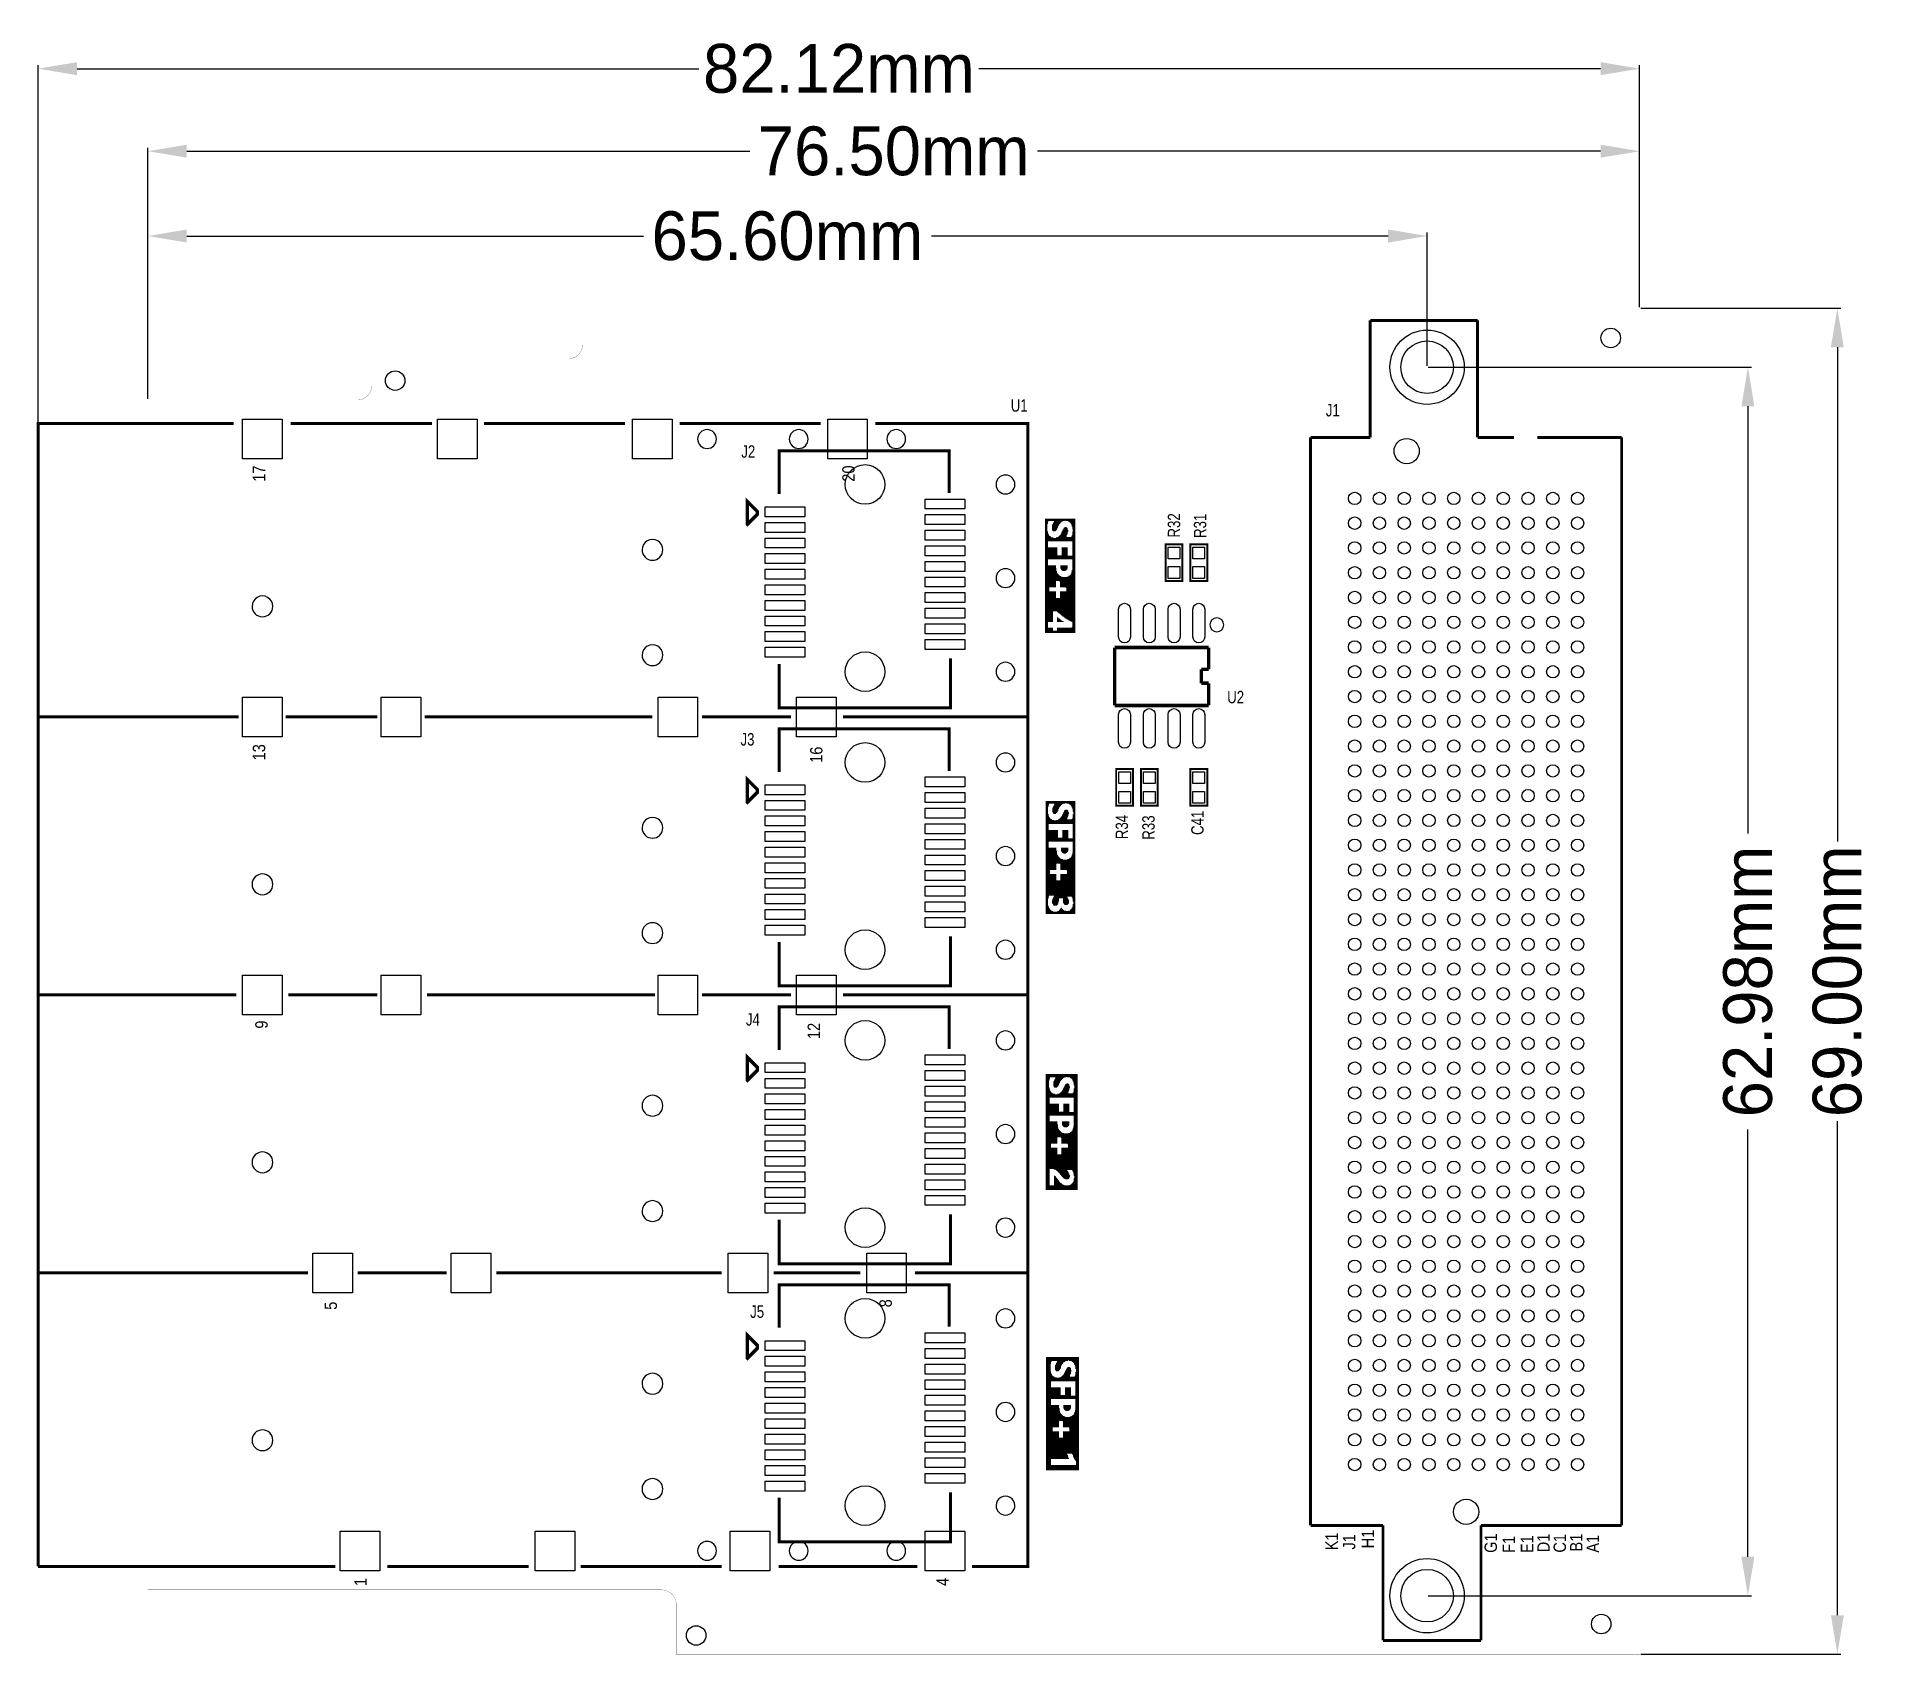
# Model space of a CAD drawing. Extents: x -21.1 to 72.9, y -7.5 to 75.4.
import ezdxf

# ---------------------------------------------------------------- set-up
doc = ezdxf.new("R2010")
doc.units = 0
doc.header["$MEASUREMENT"] = 0
doc.layers.get('0').update_dxf_attribs({"linetype": 'CONTINUOUS'})
doc.layers.get('Defpoints').update_dxf_attribs({"linetype": 'CONTINUOUS'})
for name, color, linetype in [('BG_OUTLINE', 2, 'CONTINUOUS'), ('BG_SILKSCREEN_TOP', 1, 'CONTINUOUS'), ('PG_SILKSCREEN_TOP', 3, 'CONTINUOUS'), ('PIN_TOP', 4, 'CONTINUOUS'), ('RD_SILKSCREEN_TOP', 5, 'CONTINUOUS')]:
    doc.layers.add(name, color=color, linetype=linetype)
doc.dimstyles.get("Standard").update_dxf_attribs({"dimtxt": 0.18, "dimasz": 0.18, "dimexe": 0.18, "dimexo": 0.0625, "dimgap": 0.09, "dimtad": 0, "dimtih": 1, "dimtoh": 1, "dimdec": 4, "dimzin": 0, "dimdsep": 46, "dimtxsty": 'STANDARD', "dimcen": 0.09, "dimadec": 0, "dimazin": 0, "dimtfac": 1, "dimtdec": 4, "dimtofl": 0, "dimtmove": 0, "dimatfit": 3, "dimfxl": 1, "dimtolj": 1, "dimtzin": 0, "dimarcsym": 0})

msp = doc.modelspace()

# ---------------------------------------------------------------- texts
at = {"layer": 'PG_SILKSCREEN_TOP', "width": 0.8784}
for s, p in [('17', (-9.358122, 52.610766)), ('20', (20.867878, 52.610766)), ('13', (-9.358122, 38.324536)), ('16', (19.216878, 38.197536)), ('9', (-9.231122, 24.571452)), ('12', (19.089878, 24.038052)), ('5', (-5.675122, 10.157968)), ('8', (22.772878, 10.284968)), ('K1', (45.644308, -2.173478)), ('J1', (46.538642, -2.1336)), ('H1', (47.492666, -2.07391)), ('G1', (53.80228, -2.30251)), ('F1', (54.726586, -2.30251)), ('E1', (55.660544, -2.312416)), ('D1', (56.505348, -2.272792)), ('C1', (57.339992, -2.292604)), ('B1', (58.18759, -2.230882)), ('A1', (59.028838, -2.292604)), ('1', (-4.151122, -4.001262)), ('4', (25.693878, -4.001262))]:
    msp.add_text(s, height=0.635, rotation=90, dxfattribs=at).set_placement(p)
at = {"layer": 'RD_SILKSCREEN_TOP', "width": 0.8}
for s, p in [('U1', (28.871164, 56.204358)), ('J1', (45.027088, 55.95874)), ('J2', (15.052294, 53.840888)), ('U2', (39.969186, 41.251886)), ('J3', (15.012924, 39.085774)), ('J4', (15.290292, 24.7269)), ('J5', (15.508224, 9.743948))]:
    msp.add_text(s, height=0.635, dxfattribs=at).set_placement(p)
for s, p in [('R32', (37.557964, 49.746154)), ('R31', (38.895274, 49.726342)), ('C41', (38.76167, 34.499042)), ('R34', (34.883344, 34.28492)), ('R33', (36.250372, 34.255202))]:
    msp.add_text(s, height=0.635, rotation=90, dxfattribs=at).set_placement(p)

# ---------------------------------------------------------------- blocks, each defined once
blk = doc.blocks.new('*D9')
at = {"color": 0, "linetype": 'Continuous', "lineweight": -2, "transparency": 16777216}
for p, q in [((-15.381, 56.861), (-15.381, 65.385)), ((50.219, 58.543), (50.219, 65.385))]:
    blk.add_line(p, q, dxfattribs=at)
at = {"color": 0, "linetype": 'Continuous', "lineweight": -3, "transparency": 16777216}
for p, q in [((-13.381, 65.205), (10.038, 65.205)), ((48.219, 65.205), (24.801, 65.205))]:
    blk.add_line(p, q, dxfattribs=at)
at = {"color": 0, "linetype": 'Continuous', "transparency": 16777216}
for points in [[(-13.381, 65.539), (-13.381, 64.872), (-15.381, 65.205)], [(48.219, 65.539), (48.219, 64.872), (50.219, 65.205)]]:
    blk.add_solid(points, dxfattribs=at)
at = {"layer": 'Defpoints', "color": 0, "linetype": 'Continuous', "transparency": 16777216}
for p in [(50.219, 65.205), (50.219, 58.48), (-15.381, 56.799)]:
    blk.add_point(p, dxfattribs=at)
at = {"color": 0, "linetype": 'Continuous', "transparency": 16777216, "insert": (17.419, 65.205), "char_height": 2.5, "attachment_point": 5}
blk.add_mtext('\\A1;65.60mm', dxfattribs=at)
blk = doc.blocks.new('*D10')
at = {"color": 0, "linetype": 'Continuous', "lineweight": -2, "transparency": 16777216}
for p, q in [((-15.381, 56.861), (-15.381, 69.734)), ((61.119, 61.561), (61.119, 69.734))]:
    blk.add_line(p, q, dxfattribs=at)
at = {"color": 0, "linetype": 'Continuous', "lineweight": -3, "transparency": 16777216}
for p, q in [((-13.381, 69.554), (15.488, 69.554)), ((59.119, 69.554), (30.251, 69.554))]:
    blk.add_line(p, q, dxfattribs=at)
at = {"color": 0, "linetype": 'Continuous', "transparency": 16777216}
for points in [[(-13.381, 69.887), (-13.381, 69.221), (-15.381, 69.554)], [(59.119, 69.887), (59.119, 69.221), (61.119, 69.554)]]:
    blk.add_solid(points, dxfattribs=at)
at = {"layer": 'Defpoints', "color": 0, "linetype": 'Continuous', "transparency": 16777216}
for p in [(-15.381, 69.554), (61.119, 61.499), (-15.381, 56.799)]:
    blk.add_point(p, dxfattribs=at)
at = {"color": 0, "linetype": 'Continuous', "transparency": 16777216, "insert": (22.869, 69.554), "char_height": 2.5, "attachment_point": 5}
blk.add_mtext('\\A1;76.50mm', dxfattribs=at)
blk = doc.blocks.new('*D11')
at = {"color": 0, "linetype": 'Continuous', "lineweight": -2, "transparency": 16777216}
for p, q in [((-21, 55.661), (-21, 73.965)), ((61.119, 61.561), (61.119, 73.965))]:
    blk.add_line(p, q, dxfattribs=at)
at = {"color": 0, "linetype": 'Continuous', "lineweight": -3, "transparency": 16777216}
for p, q in [((-19, 73.785), (12.886, 73.785)), ((59.119, 73.785), (27.233, 73.785))]:
    blk.add_line(p, q, dxfattribs=at)
at = {"color": 0, "linetype": 'Continuous', "transparency": 16777216}
for points in [[(-19, 74.119), (-19, 73.452), (-21, 73.785)], [(59.119, 74.119), (59.119, 73.452), (61.119, 73.785)]]:
    blk.add_solid(points, dxfattribs=at)
at = {"layer": 'Defpoints', "color": 0, "linetype": 'Continuous', "transparency": 16777216}
for p in [(-21, 73.785), (61.119, 61.499), (-21, 55.599)]:
    blk.add_point(p, dxfattribs=at)
at = {"color": 0, "linetype": 'Continuous', "transparency": 16777216, "insert": (20.06, 73.785), "char_height": 2.5, "attachment_point": 5}
blk.add_mtext('\\A1;82.12mm', dxfattribs=at)
blk = doc.blocks.new('*D12')
at = {"color": 0, "linetype": 'Continuous', "lineweight": -2, "transparency": 16777216}
for p, q in [((50.282, 58.48), (66.849, 58.48)), ((50.282, -4.501), (66.849, -4.501))]:
    blk.add_line(p, q, dxfattribs=at)
at = {"color": 0, "linetype": 'Continuous', "lineweight": -3, "transparency": 16777216}
for p, q in [((66.669, 56.48), (66.669, 34.58)), ((66.669, -2.501), (66.669, 19.4))]:
    blk.add_line(p, q, dxfattribs=at)
at = {"color": 0, "linetype": 'Continuous', "transparency": 16777216}
for points in [[(66.335, 56.48), (67.002, 56.48), (66.669, 58.48)], [(66.335, -2.501), (67.002, -2.501), (66.669, -4.501)]]:
    blk.add_solid(points, dxfattribs=at)
at = {"layer": 'Defpoints', "color": 0, "linetype": 'Continuous', "transparency": 16777216}
for p in [(50.219, 58.48), (50.219, -4.501), (66.669, -4.501)]:
    blk.add_point(p, dxfattribs=at)
at = {"color": 0, "linetype": 'Continuous', "transparency": 16777216, "insert": (66.669, 26.99), "char_height": 2.5, "attachment_point": 5, "rotation": 90}
blk.add_mtext('\\A1;62.98mm', dxfattribs=at)
blk = doc.blocks.new('*D13')
at = {"color": 0, "linetype": 'Continuous', "lineweight": -2, "transparency": 16777216}
for p, q in [((61.182, 61.499), (71.436, 61.499)), ((61.182, -7.501), (71.436, -7.501))]:
    blk.add_line(p, q, dxfattribs=at)
at = {"color": 0, "linetype": 'Continuous', "lineweight": -3, "transparency": 16777216}
for p, q in [((71.256, 59.499), (71.256, 34.172)), ((71.256, -5.501), (71.256, 19.825))]:
    blk.add_line(p, q, dxfattribs=at)
at = {"color": 0, "linetype": 'Continuous', "transparency": 16777216}
for points in [[(70.922, 59.499), (71.589, 59.499), (71.256, 61.499)], [(70.922, -5.501), (71.589, -5.501), (71.256, -7.501)]]:
    blk.add_solid(points, dxfattribs=at)
at = {"layer": 'Defpoints', "color": 0, "linetype": 'Continuous', "transparency": 16777216}
for p in [(61.119, 61.499), (61.119, -7.501), (71.256, -7.501)]:
    blk.add_point(p, dxfattribs=at)
at = {"color": 0, "linetype": 'Continuous', "transparency": 16777216, "insert": (71.256, 26.999), "char_height": 2.5, "attachment_point": 5, "rotation": 90}
blk.add_mtext('\\A1;69.00mm', dxfattribs=at)

# ---------------------------------------------------------------- dimensions: what is measured, and where the dimension line sits
at = {"linetype": 'Continuous'}
for base, p1, p2, picture, middle in [((-20.999958, 73.785385), (61.119258, 61.498734), (-20.999958, 55.598568), '*D11', (20.05965, 73.785385)), ((-15.380716, 69.554147), (61.119258, 61.498734), (-15.380716, 56.798718), '*D10', (22.869271, 69.554147)), ((50.219356, 65.205374), (-15.380716, 56.798718), (50.219356, 58.480452), '*D9', (17.41932, 65.205374))]:
    dim = msp.add_linear_dim(base=base, p1=p1, p2=p2, dimstyle='Standard', override={"dimtxt": 2.5, "dimasz": 2, "dimdec": 2, "dimpost": 'mm', "dimlwd": -3}, dxfattribs=at)
    dim.commit()
    dim.dimension.update_dxf_attribs({"geometry": picture, "text_midpoint": middle})
for base, p1, p2, picture, middle in [((71.255681, -7.501382), (61.119258, 61.498734), (61.119258, -7.501382), '*D13', (71.255681, 26.998676)), ((66.668753, -4.501388), (50.219356, 58.480452), (50.219356, -4.501388), '*D12', (66.668753, 26.989532))]:
    dim = msp.add_linear_dim(base=base, p1=p1, p2=p2, angle=90, dimstyle='Standard', override={"dimtxt": 2.5, "dimasz": 2, "dimdec": 2, "dimpost": 'mm', "dimlwd": -3}, dxfattribs=at)
    dim.commit()
    dim.dimension.update_dxf_attribs({"geometry": picture, "text_midpoint": middle, "text_rotation": 90})

# ---------------------------------------------------------------- linework, layer by layer
at = {"linetype": 'Continuous'}
for centre in [(50.219356, 58.480452), (50.219356, -4.501388)]:
    msp.add_circle(centre, 1.3462, dxfattribs=at)
at = {"layer": 'BG_OUTLINE', "const_width": 0.009906}
msp.add_lwpolyline([(61.119258, -7.501382), (11.71956, -7.501382), (11.71956, -4.963414, 0.414214), (10.95756, -4.201414), (-15.380716, -4.201414), (-15.380716, 56.798718), (-4.642612, 56.798718, 0.414214), (-3.880612, 57.560718), (-3.880612, 58.898536), (6.157468, 58.898536, 0.414214), (6.919468, 59.660536), (6.919468, 61.498734), (61.119258, 61.498734)], format="xyb", close=True, dxfattribs=at)
at = {"layer": 'BG_OUTLINE'}
for points in [[(13.782802, 54.798468, 1), (12.817638, 54.79854, 1)], [(18.482818, 54.798468, 1), (17.517654, 54.79854, 1)], [(23.482808, 54.798468, 1), (22.517644, 54.79854, 1)], [(29.082746, 52.468526, 1), (28.117582, 52.468598, 1)], [(11.033506, 49.11852, 1), (9.966742, 49.118592, 1)], [(29.082746, 47.668434, 1), (28.117582, 47.668506, 1)], [(-8.966454, 46.218602, 1), (-10.033218, 46.218674, 1)], [(11.033506, 43.71848, 1), (9.966742, 43.718552, 1)], [(29.082746, 42.868596, 1), (28.117582, 42.868668, 1)], [(29.082746, 38.218618, 1), (28.117582, 38.21869, 1)], [(11.033506, 34.868612, 1), (9.966742, 34.868684, 1)], [(29.082746, 33.418526, 1), (28.117582, 33.418598, 1)], [(-8.966454, 31.968694, 1), (-10.033218, 31.968766, 1)], [(11.033506, 29.468572, 1), (9.966742, 29.468644, 1)], [(29.082746, 28.618688, 1), (28.117582, 28.61876, 1)], [(29.082746, 23.96871, 1), (28.117582, 23.968782, 1)], [(11.033506, 20.618704, 1), (9.966742, 20.618776, 1)], [(29.082746, 19.168618, 1), (28.117582, 19.16869, 1)], [(-8.966454, 17.718786, 1), (-10.033218, 17.718858, 1)], [(11.033506, 15.218664, 1), (9.966742, 15.218736, 1)], [(29.082746, 14.36878, 1), (28.117582, 14.368852, 1)], [(29.082746, 9.718802, 1), (28.117582, 9.718874, 1)], [(11.033506, 6.368796, 1), (9.966742, 6.368868, 1)], [(29.082746, 4.91871, 1), (28.117582, 4.918782, 1)], [(-8.966454, 3.468878, 1), (-10.033218, 3.46895, 1)], [(11.033506, 0.968756, 1), (9.966742, 0.968828, 1)], [(29.082746, 0.118872, 1), (28.117582, 0.118944, 1)], [(13.782802, -2.201164, 1), (12.817638, -2.201092, 1)], [(18.482818, -2.201164, 1), (17.517654, -2.201092, 1)], [(23.482808, -2.201164, 1), (22.517644, -2.201092, 1)]]:
    msp.add_lwpolyline(points, format="xyb", close=True, dxfattribs=at)
at = {"layer": 'BG_SILKSCREEN_TOP', "const_width": 0.0254}
for points in [[(30.639258, 50.71872), (30.639258, 44.85132)], [(30.664658, 50.71872), (30.664658, 44.85132)], [(30.690058, 50.71872), (30.690058, 44.85132)], [(30.715458, 50.71872), (30.715458, 44.85132)], [(30.740858, 50.71872), (30.740858, 44.85132)], [(30.766258, 50.71872), (30.766258, 50.43932)], [(30.766258, 50.05832), (30.766258, 44.85132)], [(30.791658, 50.71872), (30.791658, 50.54092)], [(30.791658, 49.95672), (30.791658, 49.55032)], [(30.817058, 50.71872), (30.817058, 50.59172)], [(30.817058, 49.90592), (30.817058, 49.55032)], [(30.842458, 50.71872), (30.842458, 50.59172)], [(30.842458, 49.85512), (30.842458, 49.55032)], [(30.867858, 50.71872), (30.867858, 50.59172)], [(30.867858, 49.82972), (30.867858, 49.55032)], [(30.893258, 50.71872), (30.893258, 50.59172)], [(30.893258, 49.80432), (30.893258, 49.55032)], [(30.918658, 50.71872), (30.918658, 50.59172)], [(30.918658, 49.80432), (30.918658, 49.55032)], [(30.944058, 50.71872), (30.944058, 50.59172)], [(30.969458, 50.71872), (30.969458, 50.59172)], [(30.994858, 50.71872), (30.994858, 50.59172)], [(30.994858, 50.38852), (30.994858, 50.13452)], [(31.020258, 50.71872), (31.020258, 50.59172)], [(31.020258, 50.43932), (31.020258, 50.08372)], [(31.045658, 50.71872), (31.045658, 50.59172)], [(31.045658, 50.49012), (31.045658, 50.05832)], [(31.071058, 50.71872), (31.071058, 50.59172)], [(31.071058, 50.54092), (31.071058, 50.05832)], [(31.096458, 50.71872), (31.096458, 50.05832)], [(31.121858, 50.71872), (31.121858, 50.05832)], [(31.147258, 50.71872), (31.147258, 50.05832)], [(31.172658, 50.71872), (31.172658, 50.08372)], [(31.198058, 50.71872), (31.198058, 50.10912)], [(31.223458, 50.71872), (31.223458, 50.13452)], [(31.248858, 50.71872), (31.248858, 50.18532)], [(31.274258, 50.71872), (31.274258, 50.23612)], [(31.299658, 50.71872), (31.299658, 50.31232)], [(31.325058, 50.71872), (31.325058, 50.36312)], [(31.325058, 49.80432), (31.325058, 49.55032)], [(31.350458, 50.71872), (31.350458, 50.41392)], [(31.350458, 49.82972), (31.350458, 49.55032)], [(31.375858, 50.71872), (31.375858, 50.43932)], [(31.375858, 49.85512), (31.375858, 49.55032)], [(31.401258, 50.71872), (31.401258, 50.46472)], [(31.401258, 49.88052), (31.401258, 49.55032)], [(31.426658, 50.71872), (31.426658, 50.51552)], [(31.426658, 49.90592), (31.426658, 49.55032)], [(31.452058, 50.71872), (31.452058, 50.51552)], [(31.452058, 49.95672), (31.452058, 49.55032)], [(31.477458, 50.71872), (31.477458, 50.54092)], [(31.477458, 50.00752), (31.477458, 49.55032)], [(31.502858, 50.71872), (31.502858, 50.56632)], [(31.502858, 50.05832), (31.502858, 49.55032)], [(31.528258, 50.71872), (31.528258, 50.56632)], [(31.528258, 50.10912), (31.528258, 49.55032)], [(31.553658, 50.71872), (31.553658, 50.59172)], [(31.553658, 50.15992), (31.553658, 49.55032)], [(31.579058, 50.71872), (31.579058, 50.59172)], [(31.579058, 50.21072), (31.579058, 49.55032)], [(31.604458, 50.71872), (31.604458, 50.59172)], [(31.604458, 50.26152), (31.604458, 49.55032)], [(31.629858, 50.71872), (31.629858, 50.59172)], [(31.629858, 50.26152), (31.629858, 49.55032)], [(31.655258, 50.71872), (31.655258, 50.61712)], [(31.655258, 50.28692), (31.655258, 49.55032)], [(31.680658, 50.71872), (31.680658, 50.61712)], [(31.680658, 50.28692), (31.680658, 49.55032)], [(31.706058, 50.71872), (31.706058, 50.59172)], [(31.706058, 50.28692), (31.706058, 49.55032)], [(31.731458, 50.71872), (31.731458, 50.59172)], [(31.731458, 50.28692), (31.731458, 49.55032)], [(31.756858, 50.71872), (31.756858, 50.59172)], [(31.756858, 50.26152), (31.756858, 49.88052)], [(31.782258, 50.71872), (31.782258, 50.59172)], [(31.782258, 50.23612), (31.782258, 49.93132)], [(31.807658, 50.71872), (31.807658, 50.59172)], [(31.807658, 50.13452), (31.807658, 50.03292)], [(31.833058, 50.71872), (31.833058, 50.56632)], [(31.858458, 50.71872), (31.858458, 50.54092)], [(31.883858, 50.71872), (31.883858, 50.54092)], [(31.909258, 50.71872), (31.909258, 50.51552)], [(31.934658, 50.71872), (31.934658, 50.49012)], [(31.960058, 50.71872), (31.960058, 50.43932)], [(31.985458, 50.71872), (31.985458, 50.38852)], [(31.985458, 49.80432), (31.985458, 49.55032)], [(32.010858, 50.71872), (32.010858, 50.31232)], [(32.010858, 49.85512), (32.010858, 49.55032)], [(32.036258, 50.71872), (32.036258, 50.18532)], [(32.036258, 50.03292), (32.036258, 44.85132)], [(32.061658, 50.71872), (32.061658, 44.85132)], [(32.087058, 50.71872), (32.087058, 44.85132)], [(32.112458, 50.71872), (32.112458, 44.85132)], [(32.137858, 50.71872), (32.137858, 44.85132)], [(32.163258, 50.71872), (32.163258, 44.85132)], [(30.791658, 49.24552), (30.791658, 48.63592)], [(30.817058, 49.24552), (30.817058, 48.63592)], [(30.842458, 49.24552), (30.842458, 48.63592)], [(30.867858, 49.24552), (30.867858, 48.63592)], [(30.893258, 49.24552), (30.893258, 48.63592)], [(30.918658, 49.24552), (30.918658, 48.63592)], [(30.944058, 49.77892), (30.944058, 49.55032)], [(30.944058, 49.24552), (30.944058, 48.63592)], [(30.969458, 49.75352), (30.969458, 49.55032)], [(30.969458, 49.24552), (30.969458, 48.63592)], [(30.994858, 49.75352), (30.994858, 49.55032)], [(30.994858, 49.24552), (30.994858, 48.63592)], [(31.020258, 49.75352), (31.020258, 49.55032)], [(31.020258, 49.24552), (31.020258, 48.63592)], [(31.045658, 49.75352), (31.045658, 49.55032)], [(31.045658, 49.24552), (31.045658, 48.63592)], [(31.071058, 49.72812), (31.071058, 49.55032)], [(31.071058, 49.24552), (31.071058, 48.63592)], [(31.096458, 49.72812), (31.096458, 49.55032)], [(31.096458, 49.24552), (31.096458, 48.63592)], [(31.121858, 49.72812), (31.121858, 49.55032)], [(31.121858, 49.24552), (31.121858, 48.63592)], [(31.147258, 49.72812), (31.147258, 49.55032)], [(31.147258, 49.24552), (31.147258, 48.63592)], [(31.172658, 49.72812), (31.172658, 49.55032)], [(31.172658, 49.24552), (31.172658, 48.63592)], [(31.198058, 49.75352), (31.198058, 49.55032)], [(31.198058, 49.24552), (31.198058, 48.63592)], [(31.223458, 49.75352), (31.223458, 49.55032)], [(31.223458, 49.24552), (31.223458, 48.63592)], [(31.248858, 49.75352), (31.248858, 49.55032)], [(31.248858, 49.24552), (31.248858, 48.63592)], [(31.274258, 49.77892), (31.274258, 49.55032)], [(31.299658, 49.77892), (31.299658, 49.55032)], [(31.502858, 49.24552), (31.502858, 48.63592)], [(31.528258, 49.24552), (31.528258, 48.63592)], [(31.553658, 49.24552), (31.553658, 48.63592)], [(31.579058, 49.24552), (31.579058, 48.63592)], [(31.604458, 49.24552), (31.604458, 48.63592)], [(31.629858, 49.24552), (31.629858, 48.63592)], [(31.655258, 49.24552), (31.655258, 48.63592)], [(31.680658, 49.24552), (31.680658, 48.63592)], [(31.706058, 49.24552), (31.706058, 48.63592)], [(31.731458, 49.24552), (31.731458, 48.63592)], [(31.756858, 49.77892), (31.756858, 49.55032)], [(31.756858, 49.24552), (31.756858, 48.63592)], [(31.782258, 49.77892), (31.782258, 49.55032)], [(31.782258, 49.24552), (31.782258, 48.63592)], [(31.807658, 49.77892), (31.807658, 49.55032)], [(31.833058, 49.77892), (31.833058, 49.55032)], [(31.858458, 49.77892), (31.858458, 49.55032)], [(31.883858, 49.77892), (31.883858, 49.55032)], [(31.909258, 49.77892), (31.909258, 49.55032)], [(31.934658, 49.77892), (31.934658, 49.55032)], [(31.960058, 49.77892), (31.960058, 49.55032)], [(30.791658, 48.33112), (30.791658, 45.41012)], [(30.817058, 48.33112), (30.817058, 45.41012)], [(30.842458, 48.33112), (30.842458, 45.41012)], [(30.867858, 48.33112), (30.867858, 47.18812)], [(30.893258, 48.33112), (30.893258, 47.18812)], [(30.918658, 48.33112), (30.918658, 47.18812)], [(30.944058, 48.33112), (30.944058, 47.18812)], [(30.969458, 48.33112), (30.969458, 47.18812)], [(30.994858, 48.33112), (30.994858, 47.18812)], [(31.020258, 48.33112), (31.020258, 47.18812)], [(31.045658, 48.33112), (31.045658, 47.18812)], [(31.071058, 48.33112), (31.071058, 47.18812)], [(31.096458, 48.33112), (31.096458, 47.18812)], [(31.121858, 48.33112), (31.121858, 47.18812)], [(31.147258, 48.33112), (31.147258, 47.18812)], [(31.172658, 48.33112), (31.172658, 47.18812)], [(31.198058, 48.17872), (31.198058, 47.51832)], [(31.223458, 48.02632), (31.223458, 47.51832)], [(31.248858, 47.95012), (31.248858, 47.51832)], [(31.274258, 48.83912), (31.274258, 48.63592)], [(31.299658, 48.83912), (31.299658, 48.63592)], [(31.325058, 48.83912), (31.325058, 48.63592)], [(31.350458, 48.83912), (31.350458, 48.63592)], [(31.375858, 48.83912), (31.375858, 48.63592)], [(31.401258, 48.83912), (31.401258, 48.63592)], [(31.426658, 48.83912), (31.426658, 48.63592)], [(31.426658, 48.33112), (31.426658, 48.15332)], [(31.452058, 48.83912), (31.452058, 48.63592)], [(31.452058, 48.33112), (31.452058, 48.10252)], [(31.477458, 48.83912), (31.477458, 48.63592)], [(31.477458, 48.33112), (31.477458, 48.07712)], [(31.502858, 48.33112), (31.502858, 48.05172)], [(31.528258, 48.33112), (31.528258, 48.05172)], [(31.553658, 48.33112), (31.553658, 48.02632)], [(31.579058, 48.33112), (31.579058, 48.02632)], [(31.604458, 48.33112), (31.604458, 48.02632)], [(31.629858, 48.33112), (31.629858, 48.02632)], [(31.655258, 48.33112), (31.655258, 48.02632)], [(31.680658, 48.33112), (31.680658, 48.05172)], [(31.706058, 48.33112), (31.706058, 48.05172)], [(31.731458, 48.33112), (31.731458, 48.07712)], [(31.756858, 48.33112), (31.756858, 48.10252)], [(31.782258, 48.33112), (31.782258, 48.15332)], [(31.807658, 48.81372), (31.807658, 48.63592)], [(31.833058, 48.81372), (31.833058, 48.63592)], [(31.858458, 48.81372), (31.858458, 48.63592)], [(31.883858, 48.81372), (31.883858, 48.63592)], [(31.909258, 48.81372), (31.909258, 48.63592)], [(31.934658, 48.81372), (31.934658, 48.63592)], [(31.960058, 48.81372), (31.960058, 48.63592)], [(31.985458, 48.81372), (31.985458, 48.63592)], [(31.985458, 47.97552), (31.985458, 45.43552)], [(32.010858, 48.81372), (32.010858, 48.63592)], [(32.010858, 48.07712), (32.010858, 45.41012)], [(30.867858, 46.98492), (30.867858, 45.41012)], [(30.893258, 46.98492), (30.893258, 45.41012)], [(30.918658, 46.98492), (30.918658, 45.41012)], [(30.944058, 46.98492), (30.944058, 45.41012)], [(30.969458, 46.98492), (30.969458, 45.41012)], [(30.994858, 46.98492), (30.994858, 45.41012)], [(31.020258, 46.98492), (31.020258, 45.41012)], [(31.045658, 46.98492), (31.045658, 45.96892)], [(31.071058, 46.98492), (31.071058, 45.96892)], [(31.096458, 46.98492), (31.096458, 45.96892)], [(31.121858, 46.98492), (31.121858, 45.96892)], [(31.147258, 46.98492), (31.147258, 45.96892)], [(31.172658, 46.98492), (31.172658, 45.96892)], [(31.274258, 47.89932), (31.274258, 47.51832)], [(31.299658, 47.87392), (31.299658, 47.51832)], [(31.325058, 47.84852), (31.325058, 47.51832)], [(31.350458, 47.82312), (31.350458, 47.51832)], [(31.375858, 47.79772), (31.375858, 47.49292)], [(31.401258, 47.77232), (31.401258, 47.18812)], [(31.401258, 46.98492), (31.401258, 45.81652)], [(31.426658, 47.77232), (31.426658, 47.18812)], [(31.426658, 46.98492), (31.426658, 45.79112)], [(31.452058, 47.74692), (31.452058, 47.18812)], [(31.452058, 46.98492), (31.452058, 45.76572)], [(31.477458, 47.74692), (31.477458, 47.18812)], [(31.477458, 46.98492), (31.477458, 45.76572)], [(31.502858, 47.74692), (31.502858, 47.18812)], [(31.502858, 46.98492), (31.502858, 45.74032)], [(31.528258, 47.72152), (31.528258, 47.18812)], [(31.528258, 46.98492), (31.528258, 45.71492)], [(31.553658, 47.72152), (31.553658, 47.18812)], [(31.553658, 46.98492), (31.553658, 45.68952)], [(31.579058, 47.72152), (31.579058, 47.18812)], [(31.579058, 46.98492), (31.579058, 45.68952)], [(31.604458, 47.72152), (31.604458, 47.18812)], [(31.604458, 46.98492), (31.604458, 45.66412)], [(31.629858, 47.72152), (31.629858, 47.18812)], [(31.629858, 46.98492), (31.629858, 45.63872)], [(31.655258, 47.72152), (31.655258, 47.18812)], [(31.655258, 46.98492), (31.655258, 45.61332)], [(31.680658, 47.72152), (31.680658, 47.18812)], [(31.680658, 46.98492), (31.680658, 45.61332)], [(31.706058, 47.72152), (31.706058, 47.16272)], [(31.706058, 46.98492), (31.706058, 45.58792)], [(31.731458, 47.72152), (31.731458, 45.56252)], [(31.756858, 47.74692), (31.756858, 45.56252)], [(31.782258, 47.74692), (31.782258, 45.53712)], [(31.807658, 47.74692), (31.807658, 45.53712)], [(31.833058, 47.77232), (31.833058, 45.51172)], [(31.858458, 47.79772), (31.858458, 45.48632)], [(31.883858, 47.79772), (31.883858, 45.48632)], [(31.909258, 47.82312), (31.909258, 45.46092)], [(31.934658, 47.84852), (31.934658, 45.46092)], [(31.960058, 47.89932), (31.960058, 45.43552)], [(31.198058, 46.65472), (31.198058, 45.96892)], [(31.223458, 46.65472), (31.223458, 45.96892)], [(31.248858, 46.65472), (31.248858, 45.94352)], [(31.274258, 46.65472), (31.274258, 45.91812)], [(31.299658, 46.65472), (31.299658, 45.89272)], [(31.325058, 46.65472), (31.325058, 45.86732)], [(31.350458, 46.65472), (31.350458, 45.86732)], [(31.375858, 46.65472), (31.375858, 45.84192)], [(30.791658, 45.13072), (30.791658, 44.85132)], [(30.817058, 45.13072), (30.817058, 44.85132)], [(30.842458, 45.13072), (30.842458, 44.85132)], [(30.867858, 45.13072), (30.867858, 44.85132)], [(30.893258, 45.13072), (30.893258, 44.85132)], [(30.918658, 45.13072), (30.918658, 44.85132)], [(30.944058, 45.13072), (30.944058, 44.85132)], [(30.969458, 45.13072), (30.969458, 44.85132)], [(30.994858, 45.13072), (30.994858, 44.85132)], [(31.020258, 45.13072), (31.020258, 44.85132)], [(31.248858, 45.68952), (31.248858, 45.41012)], [(31.248858, 45.13072), (31.248858, 44.85132)], [(31.274258, 45.66412), (31.274258, 45.41012)], [(31.274258, 45.13072), (31.274258, 44.85132)], [(31.299658, 45.63872), (31.299658, 45.41012)], [(31.299658, 45.13072), (31.299658, 44.85132)], [(31.325058, 45.61332), (31.325058, 45.41012)], [(31.325058, 45.13072), (31.325058, 44.85132)], [(31.350458, 45.58792), (31.350458, 45.41012)], [(31.350458, 45.13072), (31.350458, 44.85132)], [(31.375858, 45.58792), (31.375858, 45.41012)], [(31.375858, 45.13072), (31.375858, 44.85132)], [(31.401258, 45.56252), (31.401258, 45.41012)], [(31.401258, 45.13072), (31.401258, 44.85132)], [(31.426658, 45.53712), (31.426658, 45.41012)], [(31.426658, 45.13072), (31.426658, 44.85132)], [(31.452058, 45.51172), (31.452058, 45.41012)], [(31.452058, 45.13072), (31.452058, 44.85132)], [(31.477458, 45.51172), (31.477458, 45.41012)], [(31.477458, 45.13072), (31.477458, 44.85132)], [(31.502858, 45.48632), (31.502858, 45.41012)], [(31.502858, 45.13072), (31.502858, 44.85132)], [(31.528258, 45.46092), (31.528258, 45.41012)], [(31.528258, 45.13072), (31.528258, 44.85132)], [(31.553658, 45.46092), (31.553658, 45.41012)], [(31.553658, 45.13072), (31.553658, 44.85132)], [(31.579058, 45.43552), (31.579058, 45.41012)], [(31.579058, 45.13072), (31.579058, 44.85132)], [(31.604458, 45.13072), (31.604458, 44.85132)], [(31.629858, 45.13072), (31.629858, 44.85132)], [(31.655258, 45.13072), (31.655258, 44.85132)], [(31.680658, 45.13072), (31.680658, 44.85132)], [(31.706058, 45.13072), (31.706058, 44.85132)], [(31.731458, 45.13072), (31.731458, 44.85132)], [(31.756858, 45.13072), (31.756858, 44.85132)], [(31.782258, 45.13072), (31.782258, 44.85132)], [(31.807658, 45.13072), (31.807658, 44.85132)], [(31.833058, 45.13072), (31.833058, 44.85132)], [(31.858458, 45.13072), (31.858458, 44.85132)], [(31.883858, 45.13072), (31.883858, 44.85132)], [(31.909258, 45.13072), (31.909258, 44.85132)], [(31.934658, 45.13072), (31.934658, 44.85132)], [(31.960058, 45.13072), (31.960058, 44.85132)], [(31.985458, 45.13072), (31.985458, 44.85132)], [(32.010858, 45.15612), (32.010858, 44.85132)], [(31.045658, 44.97832), (31.045658, 44.85132)], [(31.071058, 44.97832), (31.071058, 44.85132)], [(31.096458, 44.97832), (31.096458, 44.85132)], [(31.121858, 44.97832), (31.121858, 44.85132)], [(31.147258, 44.97832), (31.147258, 44.85132)], [(31.172658, 44.97832), (31.172658, 44.85132)], [(31.198058, 44.97832), (31.198058, 44.85132)], [(31.223458, 44.97832), (31.223458, 44.85132)], [(30.668976, 36.236148), (30.668976, 30.444948)], [(30.694376, 36.236148), (30.694376, 30.444948)], [(30.719776, 36.236148), (30.719776, 30.444948)], [(30.745176, 36.236148), (30.745176, 30.444948)], [(30.770576, 36.236148), (30.770576, 30.444948)], [(30.795976, 36.236148), (30.795976, 35.956748)], [(30.821376, 36.236148), (30.821376, 36.058348)], [(30.846776, 36.236148), (30.846776, 36.109148)], [(30.872176, 36.236148), (30.872176, 36.109148)], [(30.897576, 36.236148), (30.897576, 36.109148)], [(30.922976, 36.236148), (30.922976, 36.109148)], [(30.948376, 36.236148), (30.948376, 36.109148)], [(30.973776, 36.236148), (30.973776, 36.109148)], [(30.999176, 36.236148), (30.999176, 36.109148)], [(31.024576, 36.236148), (31.024576, 36.109148)], [(31.024576, 35.905948), (31.024576, 35.651948)], [(31.049976, 36.236148), (31.049976, 36.109148)], [(31.049976, 35.956748), (31.049976, 35.601148)], [(31.075376, 36.236148), (31.075376, 36.109148)], [(31.075376, 36.007548), (31.075376, 35.575748)], [(31.100776, 36.236148), (31.100776, 36.109148)], [(31.100776, 36.058348), (31.100776, 35.575748)], [(31.126176, 36.236148), (31.126176, 35.575748)], [(31.151576, 36.236148), (31.151576, 35.575748)], [(31.176976, 36.236148), (31.176976, 35.575748)], [(31.202376, 36.236148), (31.202376, 35.601148)], [(31.227776, 36.236148), (31.227776, 35.626548)], [(31.253176, 36.236148), (31.253176, 35.651948)], [(31.278576, 36.236148), (31.278576, 35.702748)], [(31.303976, 36.236148), (31.303976, 35.753548)], [(31.329376, 36.236148), (31.329376, 35.829748)], [(31.354776, 36.236148), (31.354776, 35.880548)], [(31.380176, 36.236148), (31.380176, 35.931348)], [(31.405576, 36.236148), (31.405576, 35.956748)], [(31.430976, 36.236148), (31.430976, 35.982148)], [(31.456376, 36.236148), (31.456376, 36.032948)], [(31.481776, 36.236148), (31.481776, 36.032948)], [(31.507176, 36.236148), (31.507176, 36.058348)], [(31.532576, 36.236148), (31.532576, 36.083748)], [(31.557976, 36.236148), (31.557976, 36.083748)], [(31.583376, 36.236148), (31.583376, 36.109148)], [(31.608776, 36.236148), (31.608776, 36.109148)], [(31.608776, 35.728148), (31.608776, 35.067748)], [(31.634176, 36.236148), (31.634176, 36.109148)], [(31.634176, 35.778948), (31.634176, 35.067748)], [(31.659576, 36.236148), (31.659576, 36.109148)], [(31.659576, 35.778948), (31.659576, 35.067748)], [(31.684976, 36.236148), (31.684976, 36.134548)], [(31.684976, 35.804348), (31.684976, 35.067748)], [(31.710376, 36.236148), (31.710376, 36.134548)], [(31.710376, 35.804348), (31.710376, 35.067748)], [(31.735776, 36.236148), (31.735776, 36.109148)], [(31.735776, 35.804348), (31.735776, 35.067748)], [(31.761176, 36.236148), (31.761176, 36.109148)], [(31.761176, 35.804348), (31.761176, 35.067748)], [(31.786576, 36.236148), (31.786576, 36.109148)], [(31.786576, 35.778948), (31.786576, 35.397948)], [(31.811976, 36.236148), (31.811976, 36.109148)], [(31.811976, 35.753548), (31.811976, 35.448748)], [(31.837376, 36.236148), (31.837376, 36.109148)], [(31.862776, 36.236148), (31.862776, 36.083748)], [(31.888176, 36.236148), (31.888176, 36.058348)], [(31.913576, 36.236148), (31.913576, 36.058348)], [(31.938976, 36.236148), (31.938976, 36.032948)], [(31.964376, 36.236148), (31.964376, 36.007548)], [(31.989776, 36.236148), (31.989776, 35.956748)], [(32.015176, 36.236148), (32.015176, 35.905948)], [(32.040576, 36.236148), (32.040576, 35.829748)], [(32.065976, 36.236148), (32.065976, 35.702748)], [(32.091376, 36.236148), (32.091376, 30.444948)], [(32.116776, 36.236148), (32.116776, 30.444948)], [(32.142176, 36.236148), (32.142176, 30.444948)], [(32.167576, 36.236148), (32.167576, 30.444948)], [(30.795976, 35.575748), (30.795976, 31.232348)], [(30.821376, 35.474148), (30.821376, 35.067748)], [(30.821376, 34.762948), (30.821376, 34.153348)], [(30.846776, 35.423348), (30.846776, 35.067748)], [(30.846776, 34.762948), (30.846776, 34.153348)], [(30.872176, 35.372548), (30.872176, 35.067748)], [(30.872176, 34.762948), (30.872176, 34.153348)], [(30.897576, 35.347148), (30.897576, 35.067748)], [(30.897576, 34.762948), (30.897576, 34.153348)], [(30.922976, 35.321748), (30.922976, 35.067748)], [(30.922976, 34.762948), (30.922976, 34.153348)], [(30.948376, 35.321748), (30.948376, 35.067748)], [(30.948376, 34.762948), (30.948376, 34.153348)], [(30.973776, 35.296348), (30.973776, 35.067748)], [(30.973776, 34.762948), (30.973776, 34.153348)], [(30.999176, 35.270948), (30.999176, 35.067748)], [(30.999176, 34.762948), (30.999176, 34.153348)], [(31.024576, 35.270948), (31.024576, 35.067748)], [(31.024576, 34.762948), (31.024576, 34.153348)], [(31.049976, 35.270948), (31.049976, 35.067748)], [(31.049976, 34.762948), (31.049976, 34.153348)], [(31.075376, 35.270948), (31.075376, 35.067748)], [(31.075376, 34.762948), (31.075376, 34.153348)], [(31.100776, 35.245548), (31.100776, 35.067748)], [(31.100776, 34.762948), (31.100776, 34.153348)], [(31.126176, 35.245548), (31.126176, 35.067748)], [(31.126176, 34.762948), (31.126176, 34.153348)], [(31.151576, 35.245548), (31.151576, 35.067748)], [(31.151576, 34.762948), (31.151576, 34.153348)], [(31.176976, 35.245548), (31.176976, 35.067748)], [(31.176976, 34.762948), (31.176976, 34.153348)], [(31.202376, 35.245548), (31.202376, 35.067748)], [(31.202376, 34.762948), (31.202376, 34.153348)], [(31.227776, 35.270948), (31.227776, 35.067748)], [(31.227776, 34.762948), (31.227776, 34.153348)], [(31.253176, 35.270948), (31.253176, 35.067748)], [(31.253176, 34.762948), (31.253176, 34.153348)], [(31.278576, 35.270948), (31.278576, 35.067748)], [(31.278576, 34.762948), (31.278576, 34.153348)], [(31.303976, 35.296348), (31.303976, 35.067748)], [(31.329376, 35.296348), (31.329376, 35.067748)], [(31.354776, 35.321748), (31.354776, 35.067748)], [(31.380176, 35.347148), (31.380176, 35.067748)], [(31.405576, 35.372548), (31.405576, 35.067748)], [(31.430976, 35.397948), (31.430976, 35.067748)], [(31.456376, 35.423348), (31.456376, 35.067748)], [(31.481776, 35.474148), (31.481776, 35.067748)], [(31.507176, 35.524948), (31.507176, 35.067748)], [(31.532576, 35.575748), (31.532576, 35.067748)], [(31.532576, 34.762948), (31.532576, 34.153348)], [(31.557976, 35.626548), (31.557976, 35.067748)], [(31.557976, 34.762948), (31.557976, 34.153348)], [(31.583376, 35.677348), (31.583376, 35.067748)], [(31.583376, 34.762948), (31.583376, 34.153348)], [(31.608776, 34.762948), (31.608776, 34.153348)], [(31.634176, 34.762948), (31.634176, 34.153348)], [(31.659576, 34.762948), (31.659576, 34.153348)], [(31.684976, 34.762948), (31.684976, 34.153348)], [(31.710376, 34.762948), (31.710376, 34.153348)], [(31.735776, 34.762948), (31.735776, 34.153348)], [(31.761176, 34.762948), (31.761176, 34.153348)], [(31.786576, 35.296348), (31.786576, 35.067748)], [(31.786576, 34.762948), (31.786576, 34.153348)], [(31.811976, 35.296348), (31.811976, 35.067748)], [(31.811976, 34.762948), (31.811976, 34.153348)], [(31.837376, 35.651948), (31.837376, 35.550348)], [(31.837376, 35.296348), (31.837376, 35.067748)], [(31.862776, 35.296348), (31.862776, 35.067748)], [(31.888176, 35.296348), (31.888176, 35.067748)], [(31.913576, 35.296348), (31.913576, 35.067748)], [(31.938976, 35.296348), (31.938976, 35.067748)], [(31.964376, 35.296348), (31.964376, 35.067748)], [(31.989776, 35.296348), (31.989776, 35.067748)], [(32.015176, 35.321748), (32.015176, 35.067748)], [(32.040576, 35.372548), (32.040576, 35.067748)], [(32.065976, 35.550348), (32.065976, 31.079948)], [(30.821376, 33.848548), (30.821376, 31.333948)], [(30.846776, 33.848548), (30.846776, 31.384748)], [(30.872176, 33.848548), (30.872176, 31.384748)], [(30.897576, 33.848548), (30.897576, 32.705548)], [(30.922976, 33.848548), (30.922976, 32.705548)], [(30.948376, 33.848548), (30.948376, 32.705548)], [(30.973776, 33.848548), (30.973776, 32.705548)], [(30.999176, 33.848548), (30.999176, 32.705548)], [(31.024576, 33.848548), (31.024576, 32.705548)], [(31.049976, 33.848548), (31.049976, 32.705548)], [(31.075376, 33.848548), (31.075376, 32.705548)], [(31.100776, 33.848548), (31.100776, 32.705548)], [(31.126176, 33.848548), (31.126176, 32.705548)], [(31.151576, 33.848548), (31.151576, 32.705548)], [(31.176976, 33.848548), (31.176976, 32.705548)], [(31.202376, 33.848548), (31.202376, 32.705548)], [(31.303976, 34.356548), (31.303976, 34.153348)], [(31.329376, 34.356548), (31.329376, 34.153348)], [(31.354776, 34.356548), (31.354776, 34.153348)], [(31.380176, 34.356548), (31.380176, 34.153348)], [(31.405576, 34.356548), (31.405576, 34.153348)], [(31.430976, 34.356548), (31.430976, 34.153348)], [(31.456376, 34.356548), (31.456376, 34.153348)], [(31.456376, 33.848548), (31.456376, 33.670748)], [(31.481776, 34.356548), (31.481776, 34.153348)], [(31.481776, 33.848548), (31.481776, 33.619948)], [(31.507176, 34.356548), (31.507176, 34.153348)], [(31.507176, 33.848548), (31.507176, 33.594548)], [(31.532576, 33.848548), (31.532576, 33.569148)], [(31.557976, 33.848548), (31.557976, 33.569148)], [(31.583376, 33.848548), (31.583376, 33.543748)], [(31.608776, 33.848548), (31.608776, 33.543748)], [(31.634176, 33.848548), (31.634176, 33.543748)], [(31.659576, 33.848548), (31.659576, 33.543748)], [(31.684976, 33.848548), (31.684976, 33.543748)], [(31.710376, 33.848548), (31.710376, 33.569148)], [(31.735776, 33.848548), (31.735776, 33.569148)], [(31.761176, 33.848548), (31.761176, 33.594548)], [(31.786576, 33.848548), (31.786576, 33.619948)], [(31.811976, 33.848548), (31.811976, 33.670748)], [(31.837376, 34.331148), (31.837376, 34.153348)], [(31.862776, 34.331148), (31.862776, 34.153348)], [(31.888176, 34.331148), (31.888176, 34.153348)], [(31.913576, 34.331148), (31.913576, 34.153348)], [(31.938976, 34.331148), (31.938976, 34.153348)], [(31.964376, 34.331148), (31.964376, 34.153348)], [(31.989776, 34.331148), (31.989776, 34.153348)], [(32.015176, 34.331148), (32.015176, 34.153348)], [(32.040576, 34.331148), (32.040576, 34.153348)], [(31.227776, 33.696148), (31.227776, 33.035748)], [(31.253176, 33.543748), (31.253176, 33.035748)], [(31.278576, 33.467548), (31.278576, 33.035748)], [(31.303976, 33.416748), (31.303976, 33.035748)], [(31.329376, 33.391348), (31.329376, 33.035748)], [(31.354776, 33.365948), (31.354776, 33.035748)], [(31.380176, 33.340548), (31.380176, 33.035748)], [(31.405576, 33.315148), (31.405576, 33.010348)], [(31.430976, 33.289748), (31.430976, 32.705548)], [(31.456376, 33.289748), (31.456376, 32.705548)], [(31.481776, 33.264348), (31.481776, 32.705548)], [(31.507176, 33.264348), (31.507176, 32.705548)], [(31.532576, 33.264348), (31.532576, 32.705548)], [(31.557976, 33.238948), (31.557976, 32.705548)], [(31.583376, 33.238948), (31.583376, 32.705548)], [(31.608776, 33.238948), (31.608776, 32.705548)], [(31.634176, 33.238948), (31.634176, 32.705548)], [(31.659576, 33.238948), (31.659576, 32.705548)], [(31.684976, 33.238948), (31.684976, 32.705548)], [(31.710376, 33.238948), (31.710376, 32.705548)], [(31.735776, 33.238948), (31.735776, 32.680148)], [(31.761176, 33.238948), (31.761176, 30.902148)], [(31.786576, 33.264348), (31.786576, 31.333948)], [(31.811976, 33.264348), (31.811976, 31.333948)], [(31.837376, 33.264348), (31.837376, 31.333948)], [(31.862776, 33.289748), (31.862776, 31.333948)], [(31.888176, 33.315148), (31.888176, 31.333948)], [(31.913576, 33.315148), (31.913576, 31.333948)], [(31.938976, 33.340548), (31.938976, 31.333948)], [(31.964376, 33.365948), (31.964376, 31.333948)], [(31.989776, 33.416748), (31.989776, 31.333948)], [(32.015176, 33.492948), (32.015176, 31.308548)], [(32.040576, 33.594548), (32.040576, 31.232348)], [(30.897576, 32.502348), (30.897576, 31.384748)], [(30.922976, 32.502348), (30.922976, 31.384748)], [(30.948376, 32.502348), (30.948376, 31.384748)], [(30.973776, 32.502348), (30.973776, 31.384748)], [(30.999176, 32.502348), (30.999176, 31.384748)], [(31.024576, 32.502348), (31.024576, 31.384748)], [(31.049976, 32.502348), (31.049976, 31.384748)], [(31.075376, 32.502348), (31.075376, 31.384748)], [(31.100776, 32.502348), (31.100776, 30.876748)], [(31.126176, 32.502348), (31.126176, 30.876748)], [(31.151576, 32.502348), (31.151576, 30.876748)], [(31.176976, 32.502348), (31.176976, 30.876748)], [(31.202376, 32.502348), (31.202376, 30.876748)], [(31.227776, 32.172148), (31.227776, 30.876748)], [(31.253176, 32.172148), (31.253176, 30.902148)], [(31.278576, 32.172148), (31.278576, 30.927548)], [(31.303976, 32.172148), (31.303976, 30.978348)], [(31.329376, 32.172148), (31.329376, 31.079948)], [(31.354776, 32.172148), (31.354776, 31.257748)], [(31.380176, 32.172148), (31.380176, 31.257748)], [(31.405576, 32.172148), (31.405576, 31.257748)], [(31.430976, 32.502348), (31.430976, 31.257748)], [(31.456376, 32.502348), (31.456376, 31.257748)], [(31.481776, 32.502348), (31.481776, 31.257748)], [(31.507176, 32.502348), (31.507176, 31.257748)], [(31.532576, 32.502348), (31.532576, 31.257748)], [(31.557976, 32.502348), (31.557976, 31.029148)], [(31.583376, 32.502348), (31.583376, 30.978348)], [(31.608776, 32.502348), (31.608776, 30.927548)], [(31.634176, 32.502348), (31.634176, 30.927548)], [(31.659576, 32.502348), (31.659576, 30.902148)], [(31.684976, 32.502348), (31.684976, 30.902148)], [(31.710376, 32.502348), (31.710376, 30.902148)], [(31.735776, 32.502348), (31.735776, 30.902148)], [(30.999176, 31.156148), (30.999176, 31.003748)], [(31.024576, 31.232348), (31.024576, 30.952948)], [(31.049976, 31.283148), (31.049976, 30.902148)], [(31.075376, 31.333948), (31.075376, 30.876748)], [(31.786576, 31.283148), (31.786576, 30.927548)], [(31.811976, 31.232348), (31.811976, 30.952948)], [(31.837376, 31.181548), (31.837376, 30.978348)], [(30.795976, 30.876748), (30.795976, 30.444948)], [(30.821376, 30.800548), (30.821376, 30.444948)], [(30.846776, 30.749748), (30.846776, 30.444948)], [(30.872176, 30.698948), (30.872176, 30.444948)], [(30.897576, 30.673548), (30.897576, 30.444948)], [(30.922976, 30.648148), (30.922976, 30.444948)], [(30.948376, 30.622748), (30.948376, 30.444948)], [(30.973776, 30.622748), (30.973776, 30.444948)], [(30.999176, 30.597348), (30.999176, 30.444948)], [(31.024576, 30.597348), (31.024576, 30.444948)], [(31.049976, 30.571948), (31.049976, 30.444948)], [(31.075376, 30.571948), (31.075376, 30.444948)], [(31.100776, 30.571948), (31.100776, 30.444948)], [(31.126176, 30.571948), (31.126176, 30.444948)], [(31.151576, 30.571948), (31.151576, 30.444948)], [(31.176976, 30.571948), (31.176976, 30.444948)], [(31.202376, 30.571948), (31.202376, 30.444948)], [(31.227776, 30.571948), (31.227776, 30.444948)], [(31.253176, 30.571948), (31.253176, 30.444948)], [(31.278576, 30.597348), (31.278576, 30.444948)], [(31.303976, 30.597348), (31.303976, 30.444948)], [(31.329376, 30.622748), (31.329376, 30.444948)], [(31.354776, 30.648148), (31.354776, 30.444948)], [(31.380176, 30.673548), (31.380176, 30.444948)], [(31.405576, 30.698948), (31.405576, 30.444948)], [(31.430976, 30.749748), (31.430976, 30.444948)], [(31.456376, 30.825948), (31.456376, 30.444948)], [(31.481776, 30.749748), (31.481776, 30.444948)], [(31.507176, 30.724348), (31.507176, 30.444948)], [(31.532576, 30.698948), (31.532576, 30.444948)], [(31.557976, 30.673548), (31.557976, 30.444948)], [(31.583376, 30.648148), (31.583376, 30.444948)], [(31.608776, 30.622748), (31.608776, 30.444948)], [(31.634176, 30.622748), (31.634176, 30.444948)], [(31.659576, 30.622748), (31.659576, 30.444948)], [(31.684976, 30.622748), (31.684976, 30.444948)], [(31.710376, 30.597348), (31.710376, 30.444948)], [(31.735776, 30.597348), (31.735776, 30.444948)], [(31.761176, 30.597348), (31.761176, 30.444948)], [(31.786576, 30.597348), (31.786576, 30.444948)], [(31.811976, 30.597348), (31.811976, 30.444948)], [(31.837376, 30.622748), (31.837376, 30.444948)], [(31.862776, 30.622748), (31.862776, 30.444948)], [(31.888176, 30.622748), (31.888176, 30.444948)], [(31.913576, 30.648148), (31.913576, 30.444948)], [(31.938976, 30.673548), (31.938976, 30.444948)], [(31.964376, 30.698948), (31.964376, 30.444948)], [(31.989776, 30.724348), (31.989776, 30.444948)], [(32.015176, 30.775148), (32.015176, 30.444948)], [(32.040576, 30.825948), (32.040576, 30.444948)], [(32.065976, 30.952948), (32.065976, 30.444948)], [(30.668976, 22.248876), (30.668976, 16.305276)], [(30.694376, 22.248876), (30.694376, 16.305276)], [(30.719776, 22.248876), (30.719776, 16.305276)], [(30.745176, 22.248876), (30.745176, 16.305276)], [(30.770576, 22.248876), (30.770576, 16.305276)], [(30.795976, 22.248876), (30.795976, 16.305276)], [(30.821376, 22.248876), (30.821376, 16.305276)], [(30.846776, 22.248876), (30.846776, 21.918676)], [(30.872176, 22.248876), (30.872176, 22.020276)], [(30.897576, 22.248876), (30.897576, 22.071076)], [(30.922976, 22.248876), (30.922976, 22.071076)], [(30.948376, 22.248876), (30.948376, 22.071076)], [(30.973776, 22.248876), (30.973776, 22.071076)], [(30.999176, 22.248876), (30.999176, 22.071076)], [(31.024576, 22.248876), (31.024576, 22.071076)], [(31.049976, 22.248876), (31.049976, 22.071076)], [(31.075376, 22.248876), (31.075376, 22.071076)], [(31.075376, 21.867876), (31.075376, 21.613876)], [(31.100776, 22.248876), (31.100776, 22.071076)], [(31.100776, 21.918676), (31.100776, 21.563076)], [(31.126176, 22.248876), (31.126176, 22.071076)], [(31.126176, 21.969476), (31.126176, 21.537676)], [(31.151576, 22.248876), (31.151576, 22.071076)], [(31.151576, 22.020276), (31.151576, 21.537676)], [(31.176976, 22.248876), (31.176976, 21.537676)], [(31.202376, 22.248876), (31.202376, 21.537676)], [(31.227776, 22.248876), (31.227776, 21.537676)], [(31.253176, 22.248876), (31.253176, 21.563076)], [(31.278576, 22.248876), (31.278576, 21.588476)], [(31.303976, 22.248876), (31.303976, 21.613876)], [(31.329376, 22.248876), (31.329376, 21.664676)], [(31.354776, 22.248876), (31.354776, 21.715476)], [(31.380176, 22.248876), (31.380176, 21.791676)], [(31.405576, 22.248876), (31.405576, 21.842476)], [(31.430976, 22.248876), (31.430976, 21.893276)], [(31.456376, 22.248876), (31.456376, 21.918676)], [(31.481776, 22.248876), (31.481776, 21.944076)], [(31.507176, 22.248876), (31.507176, 21.994876)], [(31.532576, 22.248876), (31.532576, 21.994876)], [(31.557976, 22.248876), (31.557976, 22.020276)], [(31.583376, 22.248876), (31.583376, 22.045676)], [(31.608776, 22.248876), (31.608776, 22.045676)], [(31.634176, 22.248876), (31.634176, 22.071076)], [(31.634176, 21.639276), (31.634176, 21.029676)], [(31.659576, 22.248876), (31.659576, 22.071076)], [(31.659576, 21.690076), (31.659576, 21.029676)], [(31.684976, 22.248876), (31.684976, 22.071076)], [(31.684976, 21.740876), (31.684976, 21.029676)], [(31.710376, 22.248876), (31.710376, 22.071076)], [(31.710376, 21.740876), (31.710376, 21.029676)], [(31.735776, 22.248876), (31.735776, 22.096476)], [(31.735776, 21.766276), (31.735776, 21.029676)], [(31.761176, 22.248876), (31.761176, 22.096476)], [(31.761176, 21.766276), (31.761176, 21.029676)], [(31.786576, 22.248876), (31.786576, 22.071076)], [(31.786576, 21.766276), (31.786576, 21.029676)], [(31.811976, 22.248876), (31.811976, 22.071076)], [(31.811976, 21.766276), (31.811976, 21.029676)], [(31.837376, 22.248876), (31.837376, 22.071076)], [(31.837376, 21.740876), (31.837376, 21.359876)], [(31.862776, 22.248876), (31.862776, 22.071076)], [(31.862776, 21.715476), (31.862776, 21.410676)], [(31.888176, 22.248876), (31.888176, 22.071076)], [(31.888176, 21.613876), (31.888176, 21.512276)], [(31.913576, 22.248876), (31.913576, 22.045676)], [(31.938976, 22.248876), (31.938976, 22.020276)], [(31.964376, 22.248876), (31.964376, 22.020276)], [(31.989776, 22.248876), (31.989776, 21.994876)], [(32.015176, 22.248876), (32.015176, 21.969476)], [(32.040576, 22.248876), (32.040576, 21.918676)], [(32.065976, 22.248876), (32.065976, 21.867876)], [(32.091376, 22.248876), (32.091376, 21.791676)], [(32.116776, 22.248876), (32.116776, 21.664676)], [(32.142176, 22.248876), (32.142176, 16.305276)], [(32.167576, 22.248876), (32.167576, 16.305276)], [(32.192976, 22.248876), (32.192976, 16.305276)], [(32.218376, 22.248876), (32.218376, 16.305276)], [(32.243776, 22.248876), (32.243776, 16.305276)], [(32.269176, 22.248876), (32.269176, 16.305276)], [(32.294576, 22.248876), (32.294576, 16.305276)], [(30.846776, 21.537676), (30.846776, 16.305276)], [(30.872176, 21.436076), (30.872176, 21.029676)], [(30.872176, 20.724876), (30.872176, 20.115276)], [(30.897576, 21.385276), (30.897576, 21.029676)], [(30.897576, 20.724876), (30.897576, 20.115276)], [(30.922976, 21.334476), (30.922976, 21.029676)], [(30.922976, 20.724876), (30.922976, 20.115276)], [(30.948376, 21.309076), (30.948376, 21.029676)], [(30.948376, 20.724876), (30.948376, 20.115276)], [(30.973776, 21.283676), (30.973776, 21.029676)], [(30.973776, 20.724876), (30.973776, 20.115276)], [(30.999176, 21.283676), (30.999176, 21.029676)], [(30.999176, 20.724876), (30.999176, 20.115276)], [(31.024576, 21.258276), (31.024576, 21.029676)], [(31.024576, 20.724876), (31.024576, 20.115276)], [(31.049976, 21.232876), (31.049976, 21.029676)], [(31.049976, 20.724876), (31.049976, 20.115276)], [(31.075376, 21.232876), (31.075376, 21.029676)], [(31.075376, 20.724876), (31.075376, 20.115276)], [(31.100776, 21.232876), (31.100776, 21.029676)], [(31.100776, 20.724876), (31.100776, 20.115276)], [(31.126176, 21.232876), (31.126176, 21.029676)], [(31.126176, 20.724876), (31.126176, 20.115276)], [(31.151576, 21.207476), (31.151576, 21.029676)], [(31.151576, 20.724876), (31.151576, 20.115276)], [(31.176976, 21.207476), (31.176976, 21.029676)], [(31.176976, 20.724876), (31.176976, 20.115276)], [(31.202376, 21.207476), (31.202376, 21.029676)], [(31.202376, 20.724876), (31.202376, 20.115276)], [(31.227776, 21.207476), (31.227776, 21.029676)], [(31.227776, 20.724876), (31.227776, 20.115276)], [(31.253176, 21.207476), (31.253176, 21.029676)], [(31.253176, 20.724876), (31.253176, 20.115276)], [(31.278576, 21.232876), (31.278576, 21.029676)], [(31.278576, 20.724876), (31.278576, 20.115276)], [(31.303976, 21.232876), (31.303976, 21.029676)], [(31.303976, 20.724876), (31.303976, 20.115276)], [(31.329376, 21.232876), (31.329376, 21.029676)], [(31.329376, 20.724876), (31.329376, 20.115276)], [(31.354776, 21.258276), (31.354776, 21.029676)], [(31.380176, 21.258276), (31.380176, 21.029676)], [(31.405576, 21.283676), (31.405576, 21.029676)], [(31.430976, 21.309076), (31.430976, 21.029676)], [(31.456376, 21.334476), (31.456376, 21.029676)], [(31.481776, 21.359876), (31.481776, 21.029676)], [(31.507176, 21.385276), (31.507176, 21.029676)], [(31.532576, 21.436076), (31.532576, 21.029676)], [(31.557976, 21.486876), (31.557976, 21.029676)], [(31.583376, 21.537676), (31.583376, 21.029676)], [(31.583376, 20.724876), (31.583376, 20.115276)], [(31.608776, 21.588476), (31.608776, 21.029676)], [(31.608776, 20.724876), (31.608776, 20.115276)], [(31.634176, 20.724876), (31.634176, 20.115276)], [(31.659576, 20.724876), (31.659576, 20.115276)], [(31.684976, 20.724876), (31.684976, 20.115276)], [(31.710376, 20.724876), (31.710376, 20.115276)], [(31.735776, 20.724876), (31.735776, 20.115276)], [(31.761176, 20.724876), (31.761176, 20.115276)], [(31.786576, 20.724876), (31.786576, 20.115276)], [(31.811976, 20.724876), (31.811976, 20.115276)], [(31.837376, 21.258276), (31.837376, 21.029676)], [(31.837376, 20.724876), (31.837376, 20.115276)], [(31.862776, 21.258276), (31.862776, 21.029676)], [(31.862776, 20.724876), (31.862776, 20.115276)], [(31.888176, 21.258276), (31.888176, 21.029676)], [(31.913576, 21.258276), (31.913576, 21.029676)], [(31.938976, 21.258276), (31.938976, 21.029676)], [(31.964376, 21.258276), (31.964376, 21.029676)], [(31.989776, 21.258276), (31.989776, 21.029676)], [(32.015176, 21.258276), (32.015176, 21.029676)], [(32.040576, 21.258276), (32.040576, 21.029676)], [(32.065976, 21.283676), (32.065976, 21.029676)], [(32.091376, 21.334476), (32.091376, 21.029676)], [(32.116776, 21.512276), (32.116776, 17.016476)], [(30.872176, 19.810476), (30.872176, 17.372076)], [(30.897576, 19.810476), (30.897576, 17.372076)], [(30.922976, 19.810476), (30.922976, 17.372076)], [(30.948376, 19.810476), (30.948376, 18.667476)], [(30.973776, 19.810476), (30.973776, 18.667476)], [(30.999176, 19.810476), (30.999176, 18.667476)], [(31.024576, 19.810476), (31.024576, 18.667476)], [(31.049976, 19.810476), (31.049976, 18.667476)], [(31.075376, 19.810476), (31.075376, 18.667476)], [(31.100776, 19.810476), (31.100776, 18.667476)], [(31.126176, 19.810476), (31.126176, 18.667476)], [(31.151576, 19.810476), (31.151576, 18.667476)], [(31.176976, 19.810476), (31.176976, 18.667476)], [(31.202376, 19.810476), (31.202376, 18.667476)], [(31.227776, 19.810476), (31.227776, 18.667476)], [(31.253176, 19.810476), (31.253176, 18.667476)], [(31.354776, 20.318476), (31.354776, 20.115276)], [(31.380176, 20.318476), (31.380176, 20.115276)], [(31.405576, 20.318476), (31.405576, 20.115276)], [(31.430976, 20.318476), (31.430976, 20.115276)], [(31.456376, 20.318476), (31.456376, 20.115276)], [(31.481776, 20.318476), (31.481776, 20.115276)], [(31.507176, 20.318476), (31.507176, 20.115276)], [(31.507176, 19.810476), (31.507176, 19.632676)], [(31.532576, 20.318476), (31.532576, 20.115276)], [(31.532576, 19.810476), (31.532576, 19.581876)], [(31.557976, 20.318476), (31.557976, 20.115276)], [(31.557976, 19.810476), (31.557976, 19.556476)], [(31.583376, 19.810476), (31.583376, 19.531076)], [(31.608776, 19.810476), (31.608776, 19.531076)], [(31.634176, 19.810476), (31.634176, 19.505676)], [(31.659576, 19.810476), (31.659576, 19.505676)], [(31.684976, 19.810476), (31.684976, 19.505676)], [(31.710376, 19.810476), (31.710376, 19.505676)], [(31.735776, 19.810476), (31.735776, 19.505676)], [(31.761176, 19.810476), (31.761176, 19.531076)], [(31.786576, 19.810476), (31.786576, 19.531076)], [(31.811976, 19.810476), (31.811976, 19.556476)], [(31.837376, 19.810476), (31.837376, 19.581876)], [(31.862776, 19.810476), (31.862776, 19.632676)], [(31.888176, 20.293076), (31.888176, 20.115276)], [(31.913576, 20.293076), (31.913576, 20.115276)], [(31.938976, 20.293076), (31.938976, 20.115276)], [(31.964376, 20.293076), (31.964376, 20.115276)], [(31.989776, 20.293076), (31.989776, 20.115276)], [(32.015176, 20.293076), (32.015176, 20.115276)], [(32.040576, 20.293076), (32.040576, 20.115276)], [(32.065976, 20.293076), (32.065976, 20.115276)], [(32.091376, 20.293076), (32.091376, 20.115276)], [(31.278576, 19.658076), (31.278576, 18.997676)], [(31.303976, 19.505676), (31.303976, 18.997676)], [(31.329376, 19.429476), (31.329376, 18.997676)], [(31.354776, 19.378676), (31.354776, 18.997676)], [(31.380176, 19.353276), (31.380176, 18.997676)], [(31.405576, 19.327876), (31.405576, 18.997676)], [(31.430976, 19.302476), (31.430976, 18.997676)], [(31.456376, 19.277076), (31.456376, 18.972276)], [(31.481776, 19.251676), (31.481776, 18.667476)], [(31.507176, 19.251676), (31.507176, 18.667476)], [(31.532576, 19.226276), (31.532576, 18.667476)], [(31.557976, 19.226276), (31.557976, 18.667476)], [(31.583376, 19.226276), (31.583376, 18.667476)], [(31.608776, 19.200876), (31.608776, 18.667476)], [(31.634176, 19.200876), (31.634176, 18.667476)], [(31.659576, 19.200876), (31.659576, 18.667476)], [(31.684976, 19.200876), (31.684976, 18.667476)], [(31.710376, 19.200876), (31.710376, 18.667476)], [(31.735776, 19.200876), (31.735776, 18.667476)], [(31.761176, 19.200876), (31.761176, 18.667476)], [(31.786576, 19.200876), (31.786576, 18.642076)], [(31.811976, 19.200876), (31.811976, 17.321276)], [(31.837376, 19.226276), (31.837376, 17.321276)], [(31.862776, 19.226276), (31.862776, 17.321276)], [(31.888176, 19.226276), (31.888176, 17.321276)], [(31.913576, 19.251676), (31.913576, 17.321276)], [(31.938976, 19.277076), (31.938976, 17.321276)], [(31.964376, 19.277076), (31.964376, 17.321276)], [(31.989776, 19.302476), (31.989776, 17.321276)], [(32.015176, 19.327876), (32.015176, 17.321276)], [(32.040576, 19.378676), (32.040576, 17.270476)], [(32.065976, 19.454876), (32.065976, 17.219676)], [(32.091376, 19.556476), (32.091376, 17.143476)], [(30.948376, 18.464276), (30.948376, 17.372076)], [(30.973776, 18.464276), (30.973776, 17.372076)], [(30.999176, 18.464276), (30.999176, 17.372076)], [(31.024576, 18.464276), (31.024576, 17.372076)], [(31.049976, 18.464276), (31.049976, 17.372076)], [(31.075376, 18.464276), (31.075376, 17.372076)], [(31.100776, 18.464276), (31.100776, 17.346676)], [(31.126176, 18.464276), (31.126176, 17.346676)], [(31.151576, 18.464276), (31.151576, 17.346676)], [(31.176976, 18.464276), (31.176976, 17.321276)], [(31.202376, 18.464276), (31.202376, 17.295876)], [(31.227776, 18.464276), (31.227776, 17.295876)], [(31.253176, 18.464276), (31.253176, 17.270476)], [(31.278576, 18.134076), (31.278576, 17.245076)], [(31.303976, 18.134076), (31.303976, 17.219676)], [(31.329376, 18.134076), (31.329376, 17.194276)], [(31.354776, 18.134076), (31.354776, 17.168876)], [(31.380176, 18.134076), (31.380176, 17.143476)], [(31.405576, 18.134076), (31.405576, 17.092676)], [(31.430976, 18.134076), (31.430976, 17.067276)], [(31.456376, 18.134076), (31.456376, 17.041876)], [(31.481776, 18.464276), (31.481776, 16.991076)], [(31.507176, 18.464276), (31.507176, 16.965676)], [(31.532576, 18.464276), (31.532576, 16.940276)], [(31.557976, 18.464276), (31.557976, 16.914876)], [(31.583376, 18.464276), (31.583376, 16.889476)], [(31.608776, 18.464276), (31.608776, 16.889476)], [(31.634176, 18.464276), (31.634176, 16.864076)], [(31.659576, 18.464276), (31.659576, 16.864076)], [(31.684976, 18.464276), (31.684976, 16.838676)], [(31.710376, 18.464276), (31.710376, 16.838676)], [(31.735776, 18.464276), (31.735776, 16.838676)], [(31.761176, 18.464276), (31.761176, 16.838676)], [(31.786576, 18.464276), (31.786576, 17.321276)], [(31.100776, 17.041876), (31.100776, 16.305276)], [(31.126176, 17.041876), (31.126176, 16.305276)], [(31.151576, 17.016476), (31.151576, 16.305276)], [(31.176976, 16.991076), (31.176976, 16.305276)], [(31.202376, 16.965676), (31.202376, 16.305276)], [(31.227776, 16.914876), (31.227776, 16.305276)], [(31.786576, 17.270476), (31.786576, 16.838676)], [(31.811976, 17.245076), (31.811976, 16.864076)], [(31.837376, 17.194276), (31.837376, 16.864076)], [(31.862776, 17.143476), (31.862776, 16.889476)], [(31.888176, 17.067276), (31.888176, 16.940276)], [(30.872176, 16.533876), (30.872176, 16.305276)], [(30.897576, 16.533876), (30.897576, 16.305276)], [(30.922976, 16.533876), (30.922976, 16.305276)], [(30.948376, 16.533876), (30.948376, 16.305276)], [(30.973776, 16.533876), (30.973776, 16.305276)], [(30.999176, 16.533876), (30.999176, 16.305276)], [(31.024576, 16.533876), (31.024576, 16.305276)], [(31.049976, 16.533876), (31.049976, 16.305276)], [(31.075376, 16.533876), (31.075376, 16.305276)], [(31.253176, 16.889476), (31.253176, 16.305276)], [(31.278576, 16.864076), (31.278576, 16.305276)], [(31.303976, 16.813276), (31.303976, 16.305276)], [(31.329376, 16.787876), (31.329376, 16.305276)], [(31.354776, 16.762476), (31.354776, 16.305276)], [(31.380176, 16.711676), (31.380176, 16.305276)], [(31.405576, 16.686276), (31.405576, 16.305276)], [(31.430976, 16.660876), (31.430976, 16.305276)], [(31.456376, 16.635476), (31.456376, 16.305276)], [(31.481776, 16.635476), (31.481776, 16.305276)], [(31.507176, 16.610076), (31.507176, 16.305276)], [(31.532576, 16.584676), (31.532576, 16.305276)], [(31.557976, 16.584676), (31.557976, 16.305276)], [(31.583376, 16.559276), (31.583376, 16.305276)], [(31.608776, 16.559276), (31.608776, 16.305276)], [(31.634176, 16.533876), (31.634176, 16.305276)], [(31.659576, 16.533876), (31.659576, 16.305276)], [(31.684976, 16.533876), (31.684976, 16.305276)], [(31.710376, 16.533876), (31.710376, 16.305276)], [(31.735776, 16.533876), (31.735776, 16.305276)], [(31.761176, 16.533876), (31.761176, 16.305276)], [(31.786576, 16.533876), (31.786576, 16.305276)], [(31.811976, 16.533876), (31.811976, 16.305276)], [(31.837376, 16.533876), (31.837376, 16.305276)], [(31.862776, 16.533876), (31.862776, 16.305276)], [(31.888176, 16.559276), (31.888176, 16.305276)], [(31.913576, 16.559276), (31.913576, 16.305276)], [(31.938976, 16.584676), (31.938976, 16.305276)], [(31.964376, 16.584676), (31.964376, 16.305276)], [(31.989776, 16.610076), (31.989776, 16.305276)], [(32.015176, 16.635476), (32.015176, 16.305276)], [(32.040576, 16.660876), (32.040576, 16.305276)], [(32.065976, 16.711676), (32.065976, 16.305276)], [(32.091376, 16.762476), (32.091376, 16.305276)], [(32.116776, 16.889476), (32.116776, 16.305276)], [(30.698694, 7.736586), (30.698694, 1.919986)], [(30.724094, 7.736586), (30.724094, 1.919986)], [(30.749494, 7.736586), (30.749494, 1.919986)], [(30.774894, 7.736586), (30.774894, 1.919986)], [(30.800294, 7.736586), (30.800294, 1.919986)], [(30.825694, 7.736586), (30.825694, 1.919986)], [(30.851094, 7.736586), (30.851094, 1.919986)], [(30.876494, 7.736586), (30.876494, 1.919986)], [(30.901894, 7.736586), (30.901894, 1.919986)], [(30.927294, 7.736586), (30.927294, 7.380986)], [(30.952694, 7.736586), (30.952694, 7.482586)], [(30.978094, 7.736586), (30.978094, 7.533386)], [(31.003494, 7.736586), (31.003494, 7.533386)], [(31.028894, 7.736586), (31.028894, 7.533386)], [(31.054294, 7.736586), (31.054294, 7.533386)], [(31.079694, 7.736586), (31.079694, 7.533386)], [(31.105094, 7.736586), (31.105094, 7.533386)], [(31.130494, 7.736586), (31.130494, 7.533386)], [(31.155894, 7.736586), (31.155894, 7.533386)], [(31.181294, 7.736586), (31.181294, 7.533386)], [(31.206694, 7.736586), (31.206694, 7.533386)], [(31.232094, 7.736586), (31.232094, 7.533386)], [(31.257494, 7.736586), (31.257494, 6.999986)], [(31.282894, 7.736586), (31.282894, 6.999986)], [(31.308294, 7.736586), (31.308294, 6.999986)], [(31.333694, 7.736586), (31.333694, 7.025386)], [(31.359094, 7.736586), (31.359094, 7.050786)], [(31.384494, 7.736586), (31.384494, 7.076186)], [(31.409894, 7.736586), (31.409894, 7.126986)], [(31.435294, 7.736586), (31.435294, 7.177786)], [(31.460694, 7.736586), (31.460694, 7.253986)], [(31.486094, 7.736586), (31.486094, 7.304786)], [(31.511494, 7.736586), (31.511494, 7.355586)], [(31.536894, 7.736586), (31.536894, 7.380986)], [(31.562294, 7.736586), (31.562294, 7.406386)], [(31.587694, 7.736586), (31.587694, 7.457186)], [(31.613094, 7.736586), (31.613094, 7.457186)], [(31.638494, 7.736586), (31.638494, 7.482586)], [(31.663894, 7.736586), (31.663894, 7.507986)], [(31.689294, 7.736586), (31.689294, 7.507986)], [(31.714694, 7.736586), (31.714694, 7.533386)], [(31.740094, 7.736586), (31.740094, 7.533386)], [(31.765494, 7.736586), (31.765494, 7.533386)], [(31.790894, 7.736586), (31.790894, 7.533386)], [(31.816294, 7.736586), (31.816294, 7.558786)], [(31.841694, 7.736586), (31.841694, 7.558786)], [(31.867094, 7.736586), (31.867094, 7.533386)], [(31.892494, 7.736586), (31.892494, 7.533386)], [(31.917894, 7.736586), (31.917894, 7.533386)], [(31.943294, 7.736586), (31.943294, 7.533386)], [(31.968694, 7.736586), (31.968694, 7.533386)], [(31.994094, 7.736586), (31.994094, 7.507986)], [(32.019494, 7.736586), (32.019494, 7.482586)], [(32.044894, 7.736586), (32.044894, 7.482586)], [(32.070294, 7.736586), (32.070294, 7.457186)], [(32.095694, 7.736586), (32.095694, 7.431786)], [(32.121094, 7.736586), (32.121094, 7.380986)], [(32.146494, 7.736586), (32.146494, 7.330186)], [(32.171894, 7.736586), (32.171894, 7.253986)], [(32.197294, 7.736586), (32.197294, 7.126986)], [(32.222694, 7.736586), (32.222694, 1.919986)], [(32.248094, 7.736586), (32.248094, 1.919986)], [(32.273494, 7.736586), (32.273494, 1.919986)], [(32.298894, 7.736586), (32.298894, 1.919986)], [(32.324294, 7.736586), (32.324294, 1.919986)], [(32.349694, 7.736586), (32.349694, 1.919986)], [(30.927294, 6.999986), (30.927294, 1.919986)], [(30.952694, 6.898386), (30.952694, 6.491986)], [(30.978094, 6.847586), (30.978094, 6.491986)], [(31.003494, 6.796786), (31.003494, 6.491986)], [(31.028894, 6.771386), (31.028894, 6.491986)], [(31.054294, 6.745986), (31.054294, 6.491986)], [(31.079694, 6.745986), (31.079694, 6.491986)], [(31.105094, 6.720586), (31.105094, 6.491986)], [(31.130494, 6.695186), (31.130494, 6.491986)], [(31.155894, 7.330186), (31.155894, 7.076186)], [(31.155894, 6.695186), (31.155894, 6.491986)], [(31.181294, 7.380986), (31.181294, 7.025386)], [(31.181294, 6.695186), (31.181294, 6.491986)], [(31.206694, 7.431786), (31.206694, 6.999986)], [(31.206694, 6.695186), (31.206694, 6.491986)], [(31.232094, 7.482586), (31.232094, 6.999986)], [(31.232094, 6.669786), (31.232094, 6.491986)], [(31.257494, 6.669786), (31.257494, 6.491986)], [(31.282894, 6.669786), (31.282894, 6.491986)], [(31.308294, 6.669786), (31.308294, 6.491986)], [(31.333694, 6.669786), (31.333694, 6.491986)], [(31.359094, 6.695186), (31.359094, 6.491986)], [(31.384494, 6.695186), (31.384494, 6.491986)], [(31.409894, 6.695186), (31.409894, 6.491986)], [(31.435294, 6.720586), (31.435294, 6.491986)], [(31.460694, 6.720586), (31.460694, 6.491986)], [(31.486094, 6.745986), (31.486094, 6.491986)], [(31.511494, 6.771386), (31.511494, 6.491986)], [(31.536894, 6.796786), (31.536894, 6.491986)], [(31.562294, 6.822186), (31.562294, 6.491986)], [(31.587694, 6.847586), (31.587694, 6.491986)], [(31.613094, 6.898386), (31.613094, 6.491986)], [(31.638494, 6.949186), (31.638494, 6.491986)], [(31.663894, 6.999986), (31.663894, 6.491986)], [(31.689294, 7.050786), (31.689294, 6.491986)], [(31.714694, 7.101586), (31.714694, 6.491986)], [(31.740094, 7.152386), (31.740094, 6.491986)], [(31.765494, 7.203186), (31.765494, 6.491986)], [(31.790894, 7.203186), (31.790894, 6.491986)], [(31.816294, 7.228586), (31.816294, 6.491986)], [(31.841694, 7.228586), (31.841694, 6.491986)], [(31.867094, 7.228586), (31.867094, 6.491986)], [(31.892494, 7.228586), (31.892494, 6.491986)], [(31.917894, 7.203186), (31.917894, 6.822186)], [(31.917894, 6.720586), (31.917894, 6.491986)], [(31.943294, 7.177786), (31.943294, 6.872986)], [(31.943294, 6.720586), (31.943294, 6.491986)], [(31.968694, 7.076186), (31.968694, 6.974586)], [(31.968694, 6.720586), (31.968694, 6.491986)], [(31.994094, 6.720586), (31.994094, 6.491986)], [(32.019494, 6.720586), (32.019494, 6.491986)], [(32.044894, 6.720586), (32.044894, 6.491986)], [(32.070294, 6.720586), (32.070294, 6.491986)], [(32.095694, 6.720586), (32.095694, 6.491986)], [(32.121094, 6.720586), (32.121094, 6.491986)], [(32.146494, 6.745986), (32.146494, 6.491986)], [(32.171894, 6.796786), (32.171894, 6.491986)], [(32.197294, 6.974586), (32.197294, 2.402586)], [(30.952694, 6.187186), (30.952694, 5.577586)], [(30.978094, 6.187186), (30.978094, 5.577586)], [(31.003494, 6.187186), (31.003494, 5.577586)], [(31.028894, 6.187186), (31.028894, 5.577586)], [(31.054294, 6.187186), (31.054294, 5.577586)], [(31.079694, 6.187186), (31.079694, 5.577586)], [(31.105094, 6.187186), (31.105094, 5.577586)], [(31.130494, 6.187186), (31.130494, 5.577586)], [(31.155894, 6.187186), (31.155894, 5.577586)], [(31.181294, 6.187186), (31.181294, 5.577586)], [(31.206694, 6.187186), (31.206694, 5.577586)], [(31.232094, 6.187186), (31.232094, 5.577586)], [(31.257494, 6.187186), (31.257494, 5.577586)], [(31.282894, 6.187186), (31.282894, 5.577586)], [(31.308294, 6.187186), (31.308294, 5.577586)], [(31.333694, 6.187186), (31.333694, 5.577586)], [(31.359094, 6.187186), (31.359094, 5.577586)], [(31.384494, 6.187186), (31.384494, 5.577586)], [(31.409894, 6.187186), (31.409894, 5.577586)], [(31.435294, 5.780786), (31.435294, 5.577586)], [(31.460694, 5.780786), (31.460694, 5.577586)], [(31.486094, 5.780786), (31.486094, 5.577586)], [(31.511494, 5.780786), (31.511494, 5.577586)], [(31.536894, 5.780786), (31.536894, 5.577586)], [(31.562294, 5.780786), (31.562294, 5.577586)], [(31.587694, 5.780786), (31.587694, 5.577586)], [(31.613094, 5.780786), (31.613094, 5.577586)], [(31.638494, 5.780786), (31.638494, 5.577586)], [(31.663894, 6.187186), (31.663894, 5.577586)], [(31.689294, 6.187186), (31.689294, 5.577586)], [(31.714694, 6.187186), (31.714694, 5.577586)], [(31.740094, 6.187186), (31.740094, 5.577586)], [(31.765494, 6.187186), (31.765494, 5.577586)], [(31.790894, 6.187186), (31.790894, 5.577586)], [(31.816294, 6.187186), (31.816294, 5.577586)], [(31.841694, 6.187186), (31.841694, 5.577586)], [(31.867094, 6.187186), (31.867094, 5.577586)], [(31.892494, 6.187186), (31.892494, 5.577586)], [(31.917894, 6.187186), (31.917894, 5.577586)], [(31.943294, 6.187186), (31.943294, 5.577586)], [(31.968694, 5.755386), (31.968694, 5.577586)], [(31.994094, 5.755386), (31.994094, 5.577586)], [(32.019494, 5.755386), (32.019494, 5.577586)], [(32.044894, 5.755386), (32.044894, 5.577586)], [(32.070294, 5.755386), (32.070294, 5.577586)], [(32.095694, 5.755386), (32.095694, 5.577586)], [(32.121094, 5.755386), (32.121094, 5.577586)], [(32.146494, 5.755386), (32.146494, 5.577586)], [(32.171894, 5.755386), (32.171894, 5.577586)], [(30.952694, 5.272786), (30.952694, 2.504186)], [(30.978094, 5.272786), (30.978094, 2.504186)], [(31.003494, 5.272786), (31.003494, 2.504186)], [(31.028894, 5.272786), (31.028894, 4.129786)], [(31.054294, 5.272786), (31.054294, 4.129786)], [(31.079694, 5.272786), (31.079694, 4.129786)], [(31.105094, 5.272786), (31.105094, 4.129786)], [(31.130494, 5.272786), (31.130494, 4.129786)], [(31.155894, 5.272786), (31.155894, 4.129786)], [(31.181294, 5.272786), (31.181294, 4.129786)], [(31.206694, 5.272786), (31.206694, 4.129786)], [(31.232094, 5.272786), (31.232094, 4.129786)], [(31.257494, 5.272786), (31.257494, 4.129786)], [(31.282894, 5.272786), (31.282894, 4.129786)], [(31.308294, 5.272786), (31.308294, 4.129786)], [(31.333694, 5.272786), (31.333694, 4.129786)], [(31.359094, 5.120386), (31.359094, 4.459986)], [(31.384494, 4.967986), (31.384494, 4.459986)], [(31.409894, 4.891786), (31.409894, 4.459986)], [(31.435294, 4.840986), (31.435294, 4.459986)], [(31.460694, 4.815586), (31.460694, 4.459986)], [(31.486094, 4.790186), (31.486094, 4.459986)], [(31.511494, 4.764786), (31.511494, 4.459986)], [(31.536894, 4.739386), (31.536894, 4.434586)], [(31.562294, 4.713986), (31.562294, 4.129786)], [(31.587694, 5.272786), (31.587694, 5.094986)], [(31.587694, 4.713986), (31.587694, 4.129786)], [(31.613094, 5.272786), (31.613094, 5.044186)], [(31.613094, 4.688586), (31.613094, 4.129786)], [(31.638494, 5.272786), (31.638494, 5.018786)], [(31.638494, 4.688586), (31.638494, 4.129786)], [(31.663894, 5.272786), (31.663894, 4.993386)], [(31.663894, 4.688586), (31.663894, 4.129786)], [(31.689294, 5.272786), (31.689294, 4.993386)], [(31.714694, 5.272786), (31.714694, 4.967986)], [(31.740094, 5.272786), (31.740094, 4.967986)], [(31.765494, 5.272786), (31.765494, 4.967986)], [(31.790894, 5.272786), (31.790894, 4.967986)], [(31.816294, 5.272786), (31.816294, 4.967986)], [(31.841694, 5.272786), (31.841694, 4.993386)], [(31.867094, 5.272786), (31.867094, 4.993386)], [(31.892494, 5.272786), (31.892494, 5.018786)], [(31.917894, 5.272786), (31.917894, 5.044186)], [(31.917894, 4.688586), (31.917894, 2.783586)], [(31.943294, 5.272786), (31.943294, 5.094986)], [(31.943294, 4.688586), (31.943294, 2.783586)], [(31.968694, 4.688586), (31.968694, 2.783586)], [(31.994094, 4.713986), (31.994094, 2.783586)], [(32.019494, 4.739386), (32.019494, 2.783586)], [(32.044894, 4.739386), (32.044894, 2.707386)], [(32.070294, 4.764786), (32.070294, 2.631186)], [(32.095694, 4.790186), (32.095694, 2.580386)], [(32.121094, 4.840986), (32.121094, 2.529586)], [(32.146494, 4.917186), (32.146494, 2.478786)], [(32.171894, 5.018786), (32.171894, 2.453386)], [(31.028894, 3.926586), (31.028894, 2.504186)], [(31.054294, 3.926586), (31.054294, 2.504186)], [(31.079694, 3.926586), (31.079694, 2.504186)], [(31.105094, 3.926586), (31.105094, 2.504186)], [(31.130494, 3.926586), (31.130494, 2.504186)], [(31.155894, 3.926586), (31.155894, 2.504186)], [(31.181294, 3.926586), (31.181294, 2.504186)], [(31.206694, 3.926586), (31.206694, 2.504186)], [(31.232094, 3.926586), (31.232094, 2.504186)], [(31.257494, 3.926586), (31.257494, 2.504186)], [(31.282894, 3.926586), (31.282894, 2.504186)], [(31.308294, 3.926586), (31.308294, 2.504186)], [(31.333694, 3.926586), (31.333694, 2.504186)], [(31.562294, 3.926586), (31.562294, 2.504186)], [(31.587694, 3.926586), (31.587694, 2.504186)], [(31.613094, 3.926586), (31.613094, 2.504186)], [(31.638494, 3.926586), (31.638494, 2.504186)], [(31.663894, 3.926586), (31.663894, 2.504186)], [(31.689294, 4.663186), (31.689294, 4.129786)], [(31.689294, 3.926586), (31.689294, 2.504186)], [(31.714694, 4.663186), (31.714694, 4.129786)], [(31.714694, 3.926586), (31.714694, 2.504186)], [(31.740094, 4.663186), (31.740094, 4.129786)], [(31.740094, 3.926586), (31.740094, 2.504186)], [(31.765494, 4.663186), (31.765494, 4.129786)], [(31.765494, 3.926586), (31.765494, 2.504186)], [(31.790894, 4.663186), (31.790894, 4.129786)], [(31.790894, 3.926586), (31.790894, 2.783586)], [(31.816294, 4.663186), (31.816294, 4.129786)], [(31.816294, 3.926586), (31.816294, 2.783586)], [(31.841694, 4.663186), (31.841694, 4.129786)], [(31.841694, 3.926586), (31.841694, 2.783586)], [(31.867094, 4.663186), (31.867094, 4.104386)], [(31.867094, 3.926586), (31.867094, 2.783586)], [(31.892494, 4.663186), (31.892494, 2.783586)], [(31.359094, 3.596386), (31.359094, 2.504186)], [(31.384494, 3.596386), (31.384494, 2.504186)], [(31.409894, 3.596386), (31.409894, 2.504186)], [(31.435294, 3.596386), (31.435294, 2.504186)], [(31.460694, 3.596386), (31.460694, 2.504186)], [(31.486094, 3.596386), (31.486094, 2.504186)], [(31.511494, 3.596386), (31.511494, 2.504186)], [(31.536894, 3.596386), (31.536894, 2.504186)], [(30.952694, 2.199386), (30.952694, 1.919986)], [(30.978094, 2.199386), (30.978094, 1.919986)], [(31.003494, 2.199386), (31.003494, 1.919986)], [(31.028894, 2.199386), (31.028894, 1.919986)], [(31.054294, 2.199386), (31.054294, 1.919986)], [(31.079694, 2.199386), (31.079694, 1.919986)], [(31.105094, 2.199386), (31.105094, 1.919986)], [(31.130494, 2.199386), (31.130494, 1.919986)], [(31.155894, 2.199386), (31.155894, 1.919986)], [(31.181294, 2.199386), (31.181294, 1.919986)], [(31.206694, 2.199386), (31.206694, 1.919986)], [(31.232094, 2.199386), (31.232094, 1.919986)], [(31.257494, 2.199386), (31.257494, 1.919986)], [(31.282894, 2.199386), (31.282894, 1.919986)], [(31.308294, 2.199386), (31.308294, 1.919986)], [(31.333694, 2.199386), (31.333694, 1.919986)], [(31.359094, 2.199386), (31.359094, 1.919986)], [(31.384494, 2.199386), (31.384494, 1.919986)], [(31.409894, 2.199386), (31.409894, 1.919986)], [(31.435294, 2.199386), (31.435294, 1.919986)], [(31.460694, 2.199386), (31.460694, 1.919986)], [(31.486094, 2.199386), (31.486094, 1.919986)], [(31.511494, 2.199386), (31.511494, 1.919986)], [(31.536894, 2.199386), (31.536894, 1.919986)], [(31.562294, 2.199386), (31.562294, 1.919986)], [(31.587694, 2.199386), (31.587694, 1.919986)], [(31.613094, 2.199386), (31.613094, 1.919986)], [(31.638494, 2.199386), (31.638494, 1.919986)], [(31.663894, 2.199386), (31.663894, 1.919986)], [(31.689294, 2.199386), (31.689294, 1.919986)], [(31.714694, 2.199386), (31.714694, 1.919986)], [(31.740094, 2.199386), (31.740094, 1.919986)], [(31.765494, 2.199386), (31.765494, 1.919986)], [(31.790894, 2.707386), (31.790894, 2.504186)], [(31.790894, 2.199386), (31.790894, 1.919986)], [(31.816294, 2.631186), (31.816294, 2.504186)], [(31.816294, 2.199386), (31.816294, 1.919986)], [(31.841694, 2.554986), (31.841694, 2.504186)], [(31.841694, 2.199386), (31.841694, 1.919986)], [(31.867094, 2.199386), (31.867094, 1.919986)], [(31.892494, 2.199386), (31.892494, 1.919986)], [(31.917894, 2.199386), (31.917894, 1.919986)], [(31.943294, 2.199386), (31.943294, 1.919986)], [(31.968694, 2.199386), (31.968694, 1.919986)], [(31.994094, 2.199386), (31.994094, 1.919986)], [(32.019494, 2.199386), (32.019494, 1.919986)], [(32.044894, 2.199386), (32.044894, 1.919986)], [(32.070294, 2.199386), (32.070294, 1.919986)], [(32.095694, 2.199386), (32.095694, 1.919986)], [(32.121094, 2.199386), (32.121094, 1.919986)], [(32.146494, 2.199386), (32.146494, 1.919986)], [(32.171894, 2.199386), (32.171894, 1.919986)], [(32.197294, 2.199386), (32.197294, 1.919986)]]:
    msp.add_lwpolyline(points, dxfattribs=at)
at = {"layer": 'PG_SILKSCREEN_TOP'}
for points, const_width in [([(47.303436, 60.878212), (47.303436, 54.878732)], 0.1524), ([(52.805076, 60.878212), (47.303436, 60.878212)], 0.1524), ([(52.805076, 54.878732), (52.805076, 60.878212)], 0.1524), ([(-20.999958, -3.001264), (-20.999958, 55.598568), (-10.966958, 55.598568)], 0.1524), ([(-8.045958, 55.598568), (-0.806958, 55.598568)], 0.1524), ([(1.860042, 55.598568), (9.099042, 55.598568)], 0.1524), ([(11.893042, 55.598568), (19.132042, 55.598568)], 0.1524), ([(21.926042, 55.598568), (29.750004, 55.598568), (29.750004, -3.001264), (26.879042, -3.001264)], 0.1524), ([(44.245276, 54.878732), (44.245276, -0.899668)], 0.1524), ([(47.303436, 54.878732), (44.245276, 54.878732)], 0.1524), ([(54.679596, 54.878732), (52.805076, 54.878732)], 0.1524), ([(60.196476, 54.878732), (55.873396, 54.878732)], 0.1524), ([(60.196476, -0.899668), (60.196476, 54.878732)], 0.1524), ([(16.995394, 51.982878), (16.995394, 54.192678), (25.707594, 54.192678), (25.707594, 52.033678)], 0.1524), ([(34.196782, 44.109386), (34.196782, 41.137586)], 0.1778), ([(39.022782, 44.109386), (34.196782, 44.109386)], 0.1778), ([(39.022782, 42.991786), (39.022782, 44.109386)], 0.1778), ([(16.995394, 43.270678), (16.995394, 41.010078), (25.783794, 41.010078), (25.783794, 43.550078)], 0.1524), ([(38.641782, 42.991786), (39.022782, 42.991786)], 0.1778), ([(38.641782, 42.280586), (38.641782, 42.991786)], 0.1778), ([(39.022782, 42.280586), (38.641782, 42.280586)], 0.1778), ([(39.022782, 41.137586), (39.022782, 42.280586)], 0.1778), ([(-20.999958, 40.574468), (-20.97405, 40.54856), (-10.712958, 40.54856)], 0.1524), ([(-8.299958, 40.54856), (-3.600958, 40.54856)], 0.1524), ([(-1.187958, 40.54856), (10.496042, 40.54856)], 0.1524), ([(13.036042, 40.54856), (17.608042, 40.54856)], 0.1524), ([(20.275042, 40.54856), (29.673042, 40.54856)], 0.1524), ([(34.196782, 41.137586), (39.022782, 41.137586)], 0.1778), ([(16.995394, 37.73297), (16.995394, 39.94277), (25.707594, 39.94277), (25.707594, 37.78377)], 0.1524), ([(16.995394, 29.02077), (16.995394, 26.76017), (25.783794, 26.76017), (25.783794, 29.30017)], 0.1524), ([(-20.999958, 26.32456), (-20.97405, 26.298652), (-10.839958, 26.298652)], 0.1524), ([(-8.172958, 26.298652), (-3.600958, 26.298652)], 0.1524), ([(-1.060958, 26.298652), (10.623042, 26.298652)], 0.1524), ([(13.036042, 26.298652), (17.608042, 26.298652)], 0.1524), ([(20.275042, 26.298652), (29.673042, 26.298652)], 0.1524), ([(16.995394, 23.483062), (16.995394, 25.692862), (25.707594, 25.692862), (25.707594, 23.533862)], 0.1524), ([(16.995394, 14.770862), (16.995394, 12.510262), (25.783794, 12.510262), (25.783794, 15.050262)], 0.1524), ([(-20.999958, 12.074652), (-20.97405, 12.048744), (-7.156958, 12.048744)], 0.1524), ([(-4.616958, 12.048744), (-0.044958, 12.048744)], 0.1524), ([(2.495042, 12.048744), (14.052042, 12.048744)], 0.1524), ([(16.719042, 12.048744), (21.164042, 12.048744)], 0.1524), ([(16.995394, 9.233154), (16.995394, 11.442954), (25.707594, 11.442954), (25.707594, 9.283954)], 0.1524), ([(23.958042, 12.048744), (29.673042, 12.048744)], 0.1524), ([(16.995394, 0.520954), (16.995394, -1.739646), (25.783794, -1.739646), (25.783794, 0.800354)], 0.1524), ([(44.245276, -0.899668), (47.958756, -0.899668)], 0.1524), ([(47.958756, -0.899668), (47.958756, -6.789928)], 0.1524), ([(52.982876, -0.899668), (60.196476, -0.899668)], 0.1524), ([(52.982876, -6.789928), (52.982876, -0.899668)], 0.1524), ([(-5.759958, -3.001264), (-20.999958, -3.001264)], 0.1524), ([(4.146042, -3.001264), (-3.092958, -3.001264)], 0.1524), ([(14.052042, -3.001264), (6.813042, -3.001264)], 0.1524), ([(24.085042, -3.001264), (16.973042, -3.001264)], 0.1524), ([(47.958756, -6.789928), (52.982876, -6.789928)], 0.1524)]:
    msp.add_lwpolyline(points, dxfattribs=dict(at, const_width=const_width))
for points, const_width in [([(15.878302, 51.080416), (15.878302, 51.081432), (15.363952, 51.595528), (15.363952, 50.432462), (15.36827, 50.428398), (15.878302, 50.93843)], 0.1778), ([(36.812728, 47.515272), (36.812728, 49.394872), (37.676328, 49.394872), (37.676328, 47.515272)], 0.1016), ([(38.080696, 47.515272), (38.080696, 49.394872), (38.944296, 49.394872), (38.944296, 47.515272)], 0.1016), ([(34.276792, 35.996626), (34.276792, 37.876226), (35.140392, 37.876226), (35.140392, 35.996626)], 0.1016), ([(35.54476, 35.996626), (35.54476, 37.876226), (36.40836, 37.876226), (36.40836, 35.996626)], 0.1016), ([(38.94328, 37.876226), (38.94328, 35.996626), (38.07968, 35.996626), (38.07968, 37.876226)], 0.1016), ([(15.878302, 36.830254), (15.878302, 36.831524), (15.364206, 37.345366), (15.364206, 36.182554), (15.36827, 36.178236), (15.878302, 36.688522)], 0.1778), ([(15.878302, 22.580346), (15.878302, 22.581616), (15.364206, 23.095458), (15.364206, 21.932646), (15.36827, 21.928582), (15.878302, 22.438614)], 0.1778), ([(15.878302, 8.330692), (15.878302, 8.331708), (15.364206, 8.845804), (15.364206, 7.682738), (15.36827, 7.678674), (15.878302, 8.188706)], 0.1778)]:
    msp.add_lwpolyline(points, close=True, dxfattribs=dict(at, const_width=const_width))
msp.add_lwpolyline([(39.792148, 45.273976, 1), (39.083488, 45.273976, 1)], format="xyb", close=True, dxfattribs=at)
at = {"layer": 'PIN_TOP'}
for points in [[(-8.483854, 53.782468), (-10.515854, 53.782468), (-10.515854, 55.814468), (-8.483854, 55.814468)], [(1.516126, 53.782468), (-0.515874, 53.782468), (-0.515874, 55.814468), (1.516126, 55.814468)], [(11.516106, 53.782468), (9.484106, 53.782468), (9.484106, 55.814468), (11.516106, 55.814468)], [(21.516086, 53.782468), (19.484086, 53.782468), (19.484086, 55.814468), (21.516086, 55.814468)], [(24.484076, 51.214528), (24.484076, 51.722528), (26.516076, 51.722528), (26.516076, 51.214528)], [(16.284194, 50.814478), (16.284194, 51.322478), (18.316194, 51.322478), (18.316194, 50.814478)], [(24.484076, 50.414428), (24.484076, 50.922428), (26.516076, 50.922428), (26.516076, 50.414428)], [(16.284194, 50.014378), (16.284194, 50.522378), (18.316194, 50.522378), (18.316194, 50.014378)], [(24.484076, 49.614582), (24.484076, 50.122582), (26.516076, 50.122582), (26.516076, 49.614582)], [(16.284194, 49.214532), (16.284194, 49.722532), (18.316194, 49.722532), (18.316194, 49.214532)], [(16.284194, 48.414432), (16.284194, 48.922432), (18.316194, 48.922432), (18.316194, 48.414432)], [(24.484076, 48.814482), (24.484076, 49.322482), (26.516076, 49.322482), (26.516076, 48.814482)], [(37.544502, 48.655224), (36.944554, 48.655224), (36.944554, 49.255172), (37.544502, 49.255172)], [(38.81247, 48.655224), (38.212522, 48.655224), (38.212522, 49.255172), (38.81247, 49.255172)], [(16.284194, 47.614586), (16.284194, 48.122586), (18.316194, 48.122586), (18.316194, 47.614586)], [(24.484076, 48.014382), (24.484076, 48.522382), (26.516076, 48.522382), (26.516076, 48.014382)], [(37.544502, 47.654972), (36.944554, 47.654972), (36.944554, 48.25492), (37.544502, 48.25492)], [(38.81247, 47.654972), (38.212522, 47.654972), (38.212522, 48.25492), (38.81247, 48.25492)], [(16.284194, 46.814486), (16.284194, 47.322486), (18.316194, 47.322486), (18.316194, 46.814486)], [(24.484076, 47.214536), (24.484076, 47.722536), (26.516076, 47.722536), (26.516076, 47.214536)], [(16.284194, 46.014386), (16.284194, 46.522386), (18.316194, 46.522386), (18.316194, 46.014386)], [(24.484076, 46.414436), (24.484076, 46.922436), (26.516076, 46.922436), (26.516076, 46.414436)], [(24.484076, 45.61459), (24.484076, 46.12259), (26.516076, 46.12259), (26.516076, 45.61459)], [(16.284194, 45.21454), (16.284194, 45.72254), (18.316194, 45.72254), (18.316194, 45.21454)], [(24.484076, 44.81449), (24.484076, 45.32249), (26.516076, 45.32249), (26.516076, 44.81449)], [(16.284194, 44.41444), (16.284194, 44.92244), (18.316194, 44.92244), (18.316194, 44.41444)], [(24.484076, 44.01439), (24.484076, 44.52239), (26.516076, 44.52239), (26.516076, 44.01439)], [(16.284194, 43.614594), (16.284194, 44.122594), (18.316194, 44.122594), (18.316194, 43.614594)], [(-8.483854, 39.53256), (-10.515854, 39.53256), (-10.515854, 41.56456), (-8.483854, 41.56456)], [(-1.384046, 39.53256), (-3.416046, 39.53256), (-3.416046, 41.56456), (-1.384046, 41.56456)], [(12.816078, 39.53256), (10.784078, 39.53256), (10.784078, 41.56456), (12.816078, 41.56456)], [(19.91614, 39.53256), (17.88414, 39.53256), (17.88414, 41.56456), (19.91614, 41.56456)], [(35.008566, 37.136578), (34.408618, 37.136578), (34.408618, 37.736526), (35.008566, 37.736526)], [(36.276534, 37.136578), (35.676586, 37.136578), (35.676586, 37.736526), (36.276534, 37.736526)], [(38.211506, 37.736526), (38.811454, 37.736526), (38.811454, 37.136578), (38.211506, 37.136578)], [(16.284194, 36.56457), (16.284194, 37.07257), (18.316194, 37.07257), (18.316194, 36.56457)], [(24.484076, 36.96462), (24.484076, 37.47262), (26.516076, 37.47262), (26.516076, 36.96462)], [(24.484076, 36.16452), (24.484076, 36.67252), (26.516076, 36.67252), (26.516076, 36.16452)], [(35.008566, 36.136326), (34.408618, 36.136326), (34.408618, 36.736274), (35.008566, 36.736274)], [(36.276534, 36.136326), (35.676586, 36.136326), (35.676586, 36.736274), (36.276534, 36.736274)], [(38.211506, 36.736274), (38.811454, 36.736274), (38.811454, 36.136326), (38.211506, 36.136326)], [(16.284194, 35.76447), (16.284194, 36.27247), (18.316194, 36.27247), (18.316194, 35.76447)], [(24.484076, 35.364674), (24.484076, 35.872674), (26.516076, 35.872674), (26.516076, 35.364674)], [(16.284194, 34.964624), (16.284194, 35.472624), (18.316194, 35.472624), (18.316194, 34.964624)], [(24.484076, 34.564574), (24.484076, 35.072574), (26.516076, 35.072574), (26.516076, 34.564574)], [(16.284194, 34.164524), (16.284194, 34.672524), (18.316194, 34.672524), (18.316194, 34.164524)], [(16.284194, 33.364678), (16.284194, 33.872678), (18.316194, 33.872678), (18.316194, 33.364678)], [(24.484076, 33.764474), (24.484076, 34.272474), (26.516076, 34.272474), (26.516076, 33.764474)], [(16.284194, 32.564578), (16.284194, 33.072578), (18.316194, 33.072578), (18.316194, 32.564578)], [(24.484076, 32.964628), (24.484076, 33.472628), (26.516076, 33.472628), (26.516076, 32.964628)], [(16.284194, 31.764478), (16.284194, 32.272478), (18.316194, 32.272478), (18.316194, 31.764478)], [(24.484076, 32.164528), (24.484076, 32.672528), (26.516076, 32.672528), (26.516076, 32.164528)], [(16.284194, 30.964632), (16.284194, 31.472632), (18.316194, 31.472632), (18.316194, 30.964632)], [(24.484076, 31.364682), (24.484076, 31.872682), (26.516076, 31.872682), (26.516076, 31.364682)], [(24.484076, 30.564582), (24.484076, 31.072582), (26.516076, 31.072582), (26.516076, 30.564582)], [(16.284194, 30.164532), (16.284194, 30.672532), (18.316194, 30.672532), (18.316194, 30.164532)], [(24.484076, 29.764482), (24.484076, 30.272482), (26.516076, 30.272482), (26.516076, 29.764482)], [(16.284194, 29.364686), (16.284194, 29.872686), (18.316194, 29.872686), (18.316194, 29.364686)], [(-8.483854, 25.282652), (-10.515854, 25.282652), (-10.515854, 27.314652), (-8.483854, 27.314652)], [(-1.384046, 25.282652), (-3.416046, 25.282652), (-3.416046, 27.314652), (-1.384046, 27.314652)], [(12.816078, 25.282652), (10.784078, 25.282652), (10.784078, 27.314652), (12.816078, 27.314652)], [(19.91614, 25.282652), (17.88414, 25.282652), (17.88414, 27.314652), (19.91614, 27.314652)], [(16.284194, 22.314662), (16.284194, 22.822662), (18.316194, 22.822662), (18.316194, 22.314662)], [(24.484076, 22.714712), (24.484076, 23.222712), (26.516076, 23.222712), (26.516076, 22.714712)], [(16.284194, 21.514562), (16.284194, 22.022562), (18.316194, 22.022562), (18.316194, 21.514562)], [(24.484076, 21.914612), (24.484076, 22.422612), (26.516076, 22.422612), (26.516076, 21.914612)], [(24.484076, 21.114766), (24.484076, 21.622766), (26.516076, 21.622766), (26.516076, 21.114766)], [(16.284194, 20.714716), (16.284194, 21.222716), (18.316194, 21.222716), (18.316194, 20.714716)], [(24.484076, 20.314666), (24.484076, 20.822666), (26.516076, 20.822666), (26.516076, 20.314666)], [(16.284194, 19.914616), (16.284194, 20.422616), (18.316194, 20.422616), (18.316194, 19.914616)], [(24.484076, 19.514566), (24.484076, 20.022566), (26.516076, 20.022566), (26.516076, 19.514566)], [(16.284194, 19.11477), (16.284194, 19.62277), (18.316194, 19.62277), (18.316194, 19.11477)], [(16.284194, 18.31467), (16.284194, 18.82267), (18.316194, 18.82267), (18.316194, 18.31467)], [(24.484076, 18.71472), (24.484076, 19.22272), (26.516076, 19.22272), (26.516076, 18.71472)], [(16.284194, 17.51457), (16.284194, 18.02257), (18.316194, 18.02257), (18.316194, 17.51457)], [(24.484076, 17.91462), (24.484076, 18.42262), (26.516076, 18.42262), (26.516076, 17.91462)], [(16.284194, 16.714724), (16.284194, 17.222724), (18.316194, 17.222724), (18.316194, 16.714724)], [(24.484076, 17.114774), (24.484076, 17.622774), (26.516076, 17.622774), (26.516076, 17.114774)], [(16.284194, 15.914624), (16.284194, 16.422624), (18.316194, 16.422624), (18.316194, 15.914624)], [(24.484076, 16.314674), (24.484076, 16.822674), (26.516076, 16.822674), (26.516076, 16.314674)], [(24.484076, 15.514574), (24.484076, 16.022574), (26.516076, 16.022574), (26.516076, 15.514574)], [(16.284194, 15.114778), (16.284194, 15.622778), (18.316194, 15.622778), (18.316194, 15.114778)], [(-4.883912, 11.032744), (-6.915912, 11.032744), (-6.915912, 13.064744), (-4.883912, 13.064744)], [(2.21615, 11.032744), (0.18415, 11.032744), (0.18415, 13.064744), (2.21615, 13.064744)], [(16.41602, 11.032744), (14.38402, 11.032744), (14.38402, 13.064744), (16.41602, 13.064744)], [(23.516082, 11.032744), (21.484082, 11.032744), (21.484082, 13.064744), (23.516082, 13.064744)], [(16.284194, 8.064754), (16.284194, 8.572754), (18.316194, 8.572754), (18.316194, 8.064754)], [(24.484076, 8.464804), (24.484076, 8.972804), (26.516076, 8.972804), (26.516076, 8.464804)], [(16.284194, 7.264654), (16.284194, 7.772654), (18.316194, 7.772654), (18.316194, 7.264654)], [(24.484076, 7.664704), (24.484076, 8.172704), (26.516076, 8.172704), (26.516076, 7.664704)], [(16.284194, 6.464808), (16.284194, 6.972808), (18.316194, 6.972808), (18.316194, 6.464808)], [(24.484076, 6.864858), (24.484076, 7.372858), (26.516076, 7.372858), (26.516076, 6.864858)], [(16.284194, 5.664708), (16.284194, 6.172708), (18.316194, 6.172708), (18.316194, 5.664708)], [(24.484076, 6.064758), (24.484076, 6.572758), (26.516076, 6.572758), (26.516076, 6.064758)], [(24.484076, 5.264658), (24.484076, 5.772658), (26.516076, 5.772658), (26.516076, 5.264658)], [(16.284194, 4.864862), (16.284194, 5.372862), (18.316194, 5.372862), (18.316194, 4.864862)], [(24.484076, 4.464812), (24.484076, 4.972812), (26.516076, 4.972812), (26.516076, 4.464812)], [(16.284194, 4.064762), (16.284194, 4.572762), (18.316194, 4.572762), (18.316194, 4.064762)], [(16.284194, 3.264662), (16.284194, 3.772662), (18.316194, 3.772662), (18.316194, 3.264662)], [(24.484076, 3.664712), (24.484076, 4.172712), (26.516076, 4.172712), (26.516076, 3.664712)], [(16.284194, 2.464816), (16.284194, 2.972816), (18.316194, 2.972816), (18.316194, 2.464816)], [(24.484076, 2.864866), (24.484076, 3.372866), (26.516076, 3.372866), (26.516076, 2.864866)], [(16.284194, 1.664716), (16.284194, 2.172716), (18.316194, 2.172716), (18.316194, 1.664716)], [(24.484076, 2.064766), (24.484076, 2.572766), (26.516076, 2.572766), (26.516076, 2.064766)], [(16.284194, 0.86487), (16.284194, 1.37287), (18.316194, 1.37287), (18.316194, 0.86487)], [(24.484076, 1.264666), (24.484076, 1.772666), (26.516076, 1.772666), (26.516076, 1.264666)], [(-3.483864, -3.217164), (-5.515864, -3.217164), (-5.515864, -1.185164), (-3.483864, -1.185164)], [(6.516116, -3.217164), (4.484116, -3.217164), (4.484116, -1.185164), (6.516116, -1.185164)], [(16.516096, -3.217164), (14.484096, -3.217164), (14.484096, -1.185164), (16.516096, -1.185164)], [(26.516076, -3.217164), (24.484076, -3.217164), (24.484076, -1.185164), (26.516076, -1.185164)]]:
    msp.add_lwpolyline(points, close=True, dxfattribs=at)
for points in [[(34.399982, 44.650406), (34.399982, 46.072806, -1), (35.009582, 46.072806), (35.009582, 44.650406, -1)], [(35.669982, 44.650406), (35.669982, 46.072806, -1), (36.279582, 46.072806), (36.279582, 44.650406, -1)], [(36.939982, 44.650406), (36.939982, 46.072806, -1), (37.549582, 46.072806), (37.549582, 44.650406, -1)], [(38.209982, 44.650406), (38.209982, 46.072806, -1), (38.819582, 46.072806), (38.819582, 44.650406, -1)], [(34.399982, 39.250366), (34.399982, 40.672766, -1), (35.009582, 40.672766), (35.009582, 39.250366, -1)], [(35.669982, 39.250366), (35.669982, 40.672766, -1), (36.279582, 40.672766), (36.279582, 39.250366, -1)], [(36.939982, 39.250366), (36.939982, 40.672766, -1), (37.549582, 40.672766), (37.549582, 39.250366, -1)], [(38.209982, 39.250366), (38.209982, 40.672766, -1), (38.819582, 40.672766), (38.819582, 39.250366, -1)]]:
    msp.add_lwpolyline(points, format="xyb", close=True, dxfattribs=at)
for centre, radius in [((50.219356, 58.480452), 1.905), ((59.63412, 59.98083), 0.499999), ((-2.694432, 57.791604), 0.499999), ((49.170844, 54.180232), 0.6477), ((21.400262, 52.468526), 1.016), ((46.505876, 51.754532), 0.3175), ((47.775876, 51.754532), 0.3175), ((49.045876, 51.754532), 0.3175), ((50.315876, 51.754532), 0.3175), ((51.585876, 51.754532), 0.3175), ((52.855876, 51.754532), 0.3175), ((54.125876, 51.754532), 0.3175), ((55.395876, 51.754532), 0.3175), ((56.665876, 51.754532), 0.3175), ((57.935876, 51.754532), 0.3175), ((46.505876, 50.484532), 0.3175), ((47.775876, 50.484532), 0.3175), ((49.045876, 50.484532), 0.3175), ((50.315876, 50.484532), 0.3175), ((51.585876, 50.484532), 0.3175), ((52.855876, 50.484532), 0.3175), ((54.125876, 50.484532), 0.3175), ((55.395876, 50.484532), 0.3175), ((56.665876, 50.484532), 0.3175), ((57.935876, 50.484532), 0.3175), ((46.505876, 49.214532), 0.3175), ((47.775876, 49.214532), 0.3175), ((49.045876, 49.214532), 0.3175), ((50.315876, 49.214532), 0.3175), ((51.585876, 49.214532), 0.3175), ((52.855876, 49.214532), 0.3175), ((54.125876, 49.214532), 0.3175), ((55.395876, 49.214532), 0.3175), ((56.665876, 49.214532), 0.3175), ((57.935876, 49.214532), 0.3175), ((46.505876, 47.944532), 0.3175), ((47.775876, 47.944532), 0.3175), ((49.045876, 47.944532), 0.3175), ((50.315876, 47.944532), 0.3175), ((51.585876, 47.944532), 0.3175), ((52.855876, 47.944532), 0.3175), ((54.125876, 47.944532), 0.3175), ((55.395876, 47.944532), 0.3175), ((56.665876, 47.944532), 0.3175), ((57.935876, 47.944532), 0.3175), ((46.505876, 46.674532), 0.3175), ((47.775876, 46.674532), 0.3175), ((49.045876, 46.674532), 0.3175), ((50.315876, 46.674532), 0.3175), ((51.585876, 46.674532), 0.3175), ((52.855876, 46.674532), 0.3175), ((54.125876, 46.674532), 0.3175), ((55.395876, 46.674532), 0.3175), ((56.665876, 46.674532), 0.3175), ((57.935876, 46.674532), 0.3175), ((46.505876, 45.404532), 0.3175), ((47.775876, 45.404532), 0.3175), ((49.045876, 45.404532), 0.3175), ((50.315876, 45.404532), 0.3175), ((51.585876, 45.404532), 0.3175), ((52.855876, 45.404532), 0.3175), ((54.125876, 45.404532), 0.3175), ((55.395876, 45.404532), 0.3175), ((56.665876, 45.404532), 0.3175), ((57.935876, 45.404532), 0.3175), ((46.505876, 44.134532), 0.3175), ((47.775876, 44.134532), 0.3175), ((49.045876, 44.134532), 0.3175), ((50.315876, 44.134532), 0.3175), ((51.585876, 44.134532), 0.3175), ((52.855876, 44.134532), 0.3175), ((54.125876, 44.134532), 0.3175), ((55.395876, 44.134532), 0.3175), ((56.665876, 44.134532), 0.3175), ((57.935876, 44.134532), 0.3175), ((21.400262, 42.868596), 1.016), ((46.505876, 42.864532), 0.3175), ((47.775876, 42.864532), 0.3175), ((49.045876, 42.864532), 0.3175), ((50.315876, 42.864532), 0.3175), ((51.585876, 42.864532), 0.3175), ((52.855876, 42.864532), 0.3175), ((54.125876, 42.864532), 0.3175), ((55.395876, 42.864532), 0.3175), ((56.665876, 42.864532), 0.3175), ((57.935876, 42.864532), 0.3175), ((46.505876, 41.594532), 0.3175), ((47.775876, 41.594532), 0.3175), ((49.045876, 41.594532), 0.3175), ((50.315876, 41.594532), 0.3175), ((51.585876, 41.594532), 0.3175), ((52.855876, 41.594532), 0.3175), ((54.125876, 41.594532), 0.3175), ((55.395876, 41.594532), 0.3175), ((56.665876, 41.594532), 0.3175), ((57.935876, 41.594532), 0.3175), ((46.505876, 40.324532), 0.3175), ((47.775876, 40.324532), 0.3175), ((49.045876, 40.324532), 0.3175), ((50.315876, 40.324532), 0.3175), ((51.585876, 40.324532), 0.3175), ((52.855876, 40.324532), 0.3175), ((54.125876, 40.324532), 0.3175), ((55.395876, 40.324532), 0.3175), ((56.665876, 40.324532), 0.3175), ((57.935876, 40.324532), 0.3175), ((21.400262, 38.218618), 1.016), ((46.505876, 39.054532), 0.3175), ((47.775876, 39.054532), 0.3175), ((49.045876, 39.054532), 0.3175), ((50.315876, 39.054532), 0.3175), ((51.585876, 39.054532), 0.3175), ((52.855876, 39.054532), 0.3175), ((54.125876, 39.054532), 0.3175), ((55.395876, 39.054532), 0.3175), ((56.665876, 39.054532), 0.3175), ((57.935876, 39.054532), 0.3175), ((46.505876, 37.784532), 0.3175), ((47.775876, 37.784532), 0.3175), ((49.045876, 37.784532), 0.3175), ((50.315876, 37.784532), 0.3175), ((51.585876, 37.784532), 0.3175), ((52.855876, 37.784532), 0.3175), ((54.125876, 37.784532), 0.3175), ((55.395876, 37.784532), 0.3175), ((56.665876, 37.784532), 0.3175), ((57.935876, 37.784532), 0.3175), ((46.505876, 36.514532), 0.3175), ((47.775876, 36.514532), 0.3175), ((49.045876, 36.514532), 0.3175), ((50.315876, 36.514532), 0.3175), ((51.585876, 36.514532), 0.3175), ((52.855876, 36.514532), 0.3175), ((54.125876, 36.514532), 0.3175), ((55.395876, 36.514532), 0.3175), ((56.665876, 36.514532), 0.3175), ((57.935876, 36.514532), 0.3175), ((46.505876, 35.244532), 0.3175), ((47.775876, 35.244532), 0.3175), ((49.045876, 35.244532), 0.3175), ((50.315876, 35.244532), 0.3175), ((51.585876, 35.244532), 0.3175), ((52.855876, 35.244532), 0.3175), ((54.125876, 35.244532), 0.3175), ((55.395876, 35.244532), 0.3175), ((56.665876, 35.244532), 0.3175), ((57.935876, 35.244532), 0.3175), ((46.505876, 33.974532), 0.3175), ((47.775876, 33.974532), 0.3175), ((49.045876, 33.974532), 0.3175), ((50.315876, 33.974532), 0.3175), ((51.585876, 33.974532), 0.3175), ((52.855876, 33.974532), 0.3175), ((54.125876, 33.974532), 0.3175), ((55.395876, 33.974532), 0.3175), ((56.665876, 33.974532), 0.3175), ((57.935876, 33.974532), 0.3175), ((46.505876, 32.704532), 0.3175), ((47.775876, 32.704532), 0.3175), ((49.045876, 32.704532), 0.3175), ((50.315876, 32.704532), 0.3175), ((51.585876, 32.704532), 0.3175), ((52.855876, 32.704532), 0.3175), ((54.125876, 32.704532), 0.3175), ((55.395876, 32.704532), 0.3175), ((56.665876, 32.704532), 0.3175), ((57.935876, 32.704532), 0.3175), ((46.505876, 31.434532), 0.3175), ((47.775876, 31.434532), 0.3175), ((49.045876, 31.434532), 0.3175), ((50.315876, 31.434532), 0.3175), ((51.585876, 31.434532), 0.3175), ((52.855876, 31.434532), 0.3175), ((54.125876, 31.434532), 0.3175), ((55.395876, 31.434532), 0.3175), ((56.665876, 31.434532), 0.3175), ((57.935876, 31.434532), 0.3175), ((46.505876, 30.164532), 0.3175), ((47.775876, 30.164532), 0.3175), ((49.045876, 30.164532), 0.3175), ((50.315876, 30.164532), 0.3175), ((51.585876, 30.164532), 0.3175), ((52.855876, 30.164532), 0.3175), ((54.125876, 30.164532), 0.3175), ((55.395876, 30.164532), 0.3175), ((56.665876, 30.164532), 0.3175), ((57.935876, 30.164532), 0.3175), ((21.400262, 28.618688), 1.016), ((46.505876, 28.894532), 0.3175), ((47.775876, 28.894532), 0.3175), ((49.045876, 28.894532), 0.3175), ((50.315876, 28.894532), 0.3175), ((51.585876, 28.894532), 0.3175), ((52.855876, 28.894532), 0.3175), ((54.125876, 28.894532), 0.3175), ((55.395876, 28.894532), 0.3175), ((56.665876, 28.894532), 0.3175), ((57.935876, 28.894532), 0.3175), ((46.505876, 27.624532), 0.3175), ((47.775876, 27.624532), 0.3175), ((49.045876, 27.624532), 0.3175), ((50.315876, 27.624532), 0.3175), ((51.585876, 27.624532), 0.3175), ((52.855876, 27.624532), 0.3175), ((54.125876, 27.624532), 0.3175), ((55.395876, 27.624532), 0.3175), ((56.665876, 27.624532), 0.3175), ((57.935876, 27.624532), 0.3175), ((46.505876, 26.354532), 0.3175), ((47.775876, 26.354532), 0.3175), ((49.045876, 26.354532), 0.3175), ((50.315876, 26.354532), 0.3175), ((51.585876, 26.354532), 0.3175), ((52.855876, 26.354532), 0.3175), ((54.125876, 26.354532), 0.3175), ((55.395876, 26.354532), 0.3175), ((56.665876, 26.354532), 0.3175), ((57.935876, 26.354532), 0.3175), ((46.505876, 25.084532), 0.3175), ((47.775876, 25.084532), 0.3175), ((49.045876, 25.084532), 0.3175), ((50.315876, 25.084532), 0.3175), ((51.585876, 25.084532), 0.3175), ((52.855876, 25.084532), 0.3175), ((54.125876, 25.084532), 0.3175), ((55.395876, 25.084532), 0.3175), ((56.665876, 25.084532), 0.3175), ((57.935876, 25.084532), 0.3175), ((21.400262, 23.96871), 1.016), ((46.505876, 23.814532), 0.3175), ((47.775876, 23.814532), 0.3175), ((49.045876, 23.814532), 0.3175), ((50.315876, 23.814532), 0.3175), ((51.585876, 23.814532), 0.3175), ((52.855876, 23.814532), 0.3175), ((54.125876, 23.814532), 0.3175), ((55.395876, 23.814532), 0.3175), ((56.665876, 23.814532), 0.3175), ((57.935876, 23.814532), 0.3175), ((46.505876, 22.544532), 0.3175), ((47.775876, 22.544532), 0.3175), ((49.045876, 22.544532), 0.3175), ((50.315876, 22.544532), 0.3175), ((51.585876, 22.544532), 0.3175), ((52.855876, 22.544532), 0.3175), ((54.125876, 22.544532), 0.3175), ((55.395876, 22.544532), 0.3175), ((56.665876, 22.544532), 0.3175), ((57.935876, 22.544532), 0.3175), ((46.505876, 21.274532), 0.3175), ((47.775876, 21.274532), 0.3175), ((49.045876, 21.274532), 0.3175), ((50.315876, 21.274532), 0.3175), ((51.585876, 21.274532), 0.3175), ((52.855876, 21.274532), 0.3175), ((54.125876, 21.274532), 0.3175), ((55.395876, 21.274532), 0.3175), ((56.665876, 21.274532), 0.3175), ((57.935876, 21.274532), 0.3175), ((46.505876, 20.004532), 0.3175), ((47.775876, 20.004532), 0.3175), ((49.045876, 20.004532), 0.3175), ((50.315876, 20.004532), 0.3175), ((51.585876, 20.004532), 0.3175), ((52.855876, 20.004532), 0.3175), ((54.125876, 20.004532), 0.3175), ((55.395876, 20.004532), 0.3175), ((56.665876, 20.004532), 0.3175), ((57.935876, 20.004532), 0.3175), ((46.505876, 18.734532), 0.3175), ((47.775876, 18.734532), 0.3175), ((49.045876, 18.734532), 0.3175), ((50.315876, 18.734532), 0.3175), ((51.585876, 18.734532), 0.3175), ((52.855876, 18.734532), 0.3175), ((54.125876, 18.734532), 0.3175), ((55.395876, 18.734532), 0.3175), ((56.665876, 18.734532), 0.3175), ((57.935876, 18.734532), 0.3175), ((46.505876, 17.464532), 0.3175), ((47.775876, 17.464532), 0.3175), ((49.045876, 17.464532), 0.3175), ((50.315876, 17.464532), 0.3175), ((51.585876, 17.464532), 0.3175), ((52.855876, 17.464532), 0.3175), ((54.125876, 17.464532), 0.3175), ((55.395876, 17.464532), 0.3175), ((56.665876, 17.464532), 0.3175), ((57.935876, 17.464532), 0.3175), ((46.505876, 16.194532), 0.3175), ((47.775876, 16.194532), 0.3175), ((49.045876, 16.194532), 0.3175), ((50.315876, 16.194532), 0.3175), ((51.585876, 16.194532), 0.3175), ((52.855876, 16.194532), 0.3175), ((54.125876, 16.194532), 0.3175), ((55.395876, 16.194532), 0.3175), ((56.665876, 16.194532), 0.3175), ((57.935876, 16.194532), 0.3175), ((21.400262, 14.36878), 1.016), ((46.505876, 14.924532), 0.3175), ((47.775876, 14.924532), 0.3175), ((49.045876, 14.924532), 0.3175), ((50.315876, 14.924532), 0.3175), ((51.585876, 14.924532), 0.3175), ((52.855876, 14.924532), 0.3175), ((54.125876, 14.924532), 0.3175), ((55.395876, 14.924532), 0.3175), ((56.665876, 14.924532), 0.3175), ((57.935876, 14.924532), 0.3175), ((46.505876, 13.654532), 0.3175), ((47.775876, 13.654532), 0.3175), ((49.045876, 13.654532), 0.3175), ((50.315876, 13.654532), 0.3175), ((51.585876, 13.654532), 0.3175), ((52.855876, 13.654532), 0.3175), ((54.125876, 13.654532), 0.3175), ((55.395876, 13.654532), 0.3175), ((56.665876, 13.654532), 0.3175), ((57.935876, 13.654532), 0.3175), ((46.505876, 12.384532), 0.3175), ((47.775876, 12.384532), 0.3175), ((49.045876, 12.384532), 0.3175), ((50.315876, 12.384532), 0.3175), ((51.585876, 12.384532), 0.3175), ((52.855876, 12.384532), 0.3175), ((54.125876, 12.384532), 0.3175), ((55.395876, 12.384532), 0.3175), ((56.665876, 12.384532), 0.3175), ((57.935876, 12.384532), 0.3175), ((46.505876, 11.114532), 0.3175), ((47.775876, 11.114532), 0.3175), ((49.045876, 11.114532), 0.3175), ((50.315876, 11.114532), 0.3175), ((51.585876, 11.114532), 0.3175), ((52.855876, 11.114532), 0.3175), ((54.125876, 11.114532), 0.3175), ((55.395876, 11.114532), 0.3175), ((56.665876, 11.114532), 0.3175), ((57.935876, 11.114532), 0.3175), ((21.400262, 9.718802), 1.016), ((46.505876, 9.844532), 0.3175), ((47.775876, 9.844532), 0.3175), ((49.045876, 9.844532), 0.3175), ((50.315876, 9.844532), 0.3175), ((51.585876, 9.844532), 0.3175), ((52.855876, 9.844532), 0.3175), ((54.125876, 9.844532), 0.3175), ((55.395876, 9.844532), 0.3175), ((56.665876, 9.844532), 0.3175), ((57.935876, 9.844532), 0.3175), ((46.505876, 8.574532), 0.3175), ((47.775876, 8.574532), 0.3175), ((49.045876, 8.574532), 0.3175), ((50.315876, 8.574532), 0.3175), ((51.585876, 8.574532), 0.3175), ((52.855876, 8.574532), 0.3175), ((54.125876, 8.574532), 0.3175), ((55.395876, 8.574532), 0.3175), ((56.665876, 8.574532), 0.3175), ((57.935876, 8.574532), 0.3175), ((46.505876, 7.304532), 0.3175), ((47.775876, 7.304532), 0.3175), ((49.045876, 7.304532), 0.3175), ((50.315876, 7.304532), 0.3175), ((51.585876, 7.304532), 0.3175), ((52.855876, 7.304532), 0.3175), ((54.125876, 7.304532), 0.3175), ((55.395876, 7.304532), 0.3175), ((56.665876, 7.304532), 0.3175), ((57.935876, 7.304532), 0.3175), ((46.505876, 6.034532), 0.3175), ((47.775876, 6.034532), 0.3175), ((49.045876, 6.034532), 0.3175), ((50.315876, 6.034532), 0.3175), ((51.585876, 6.034532), 0.3175), ((52.855876, 6.034532), 0.3175), ((54.125876, 6.034532), 0.3175), ((55.395876, 6.034532), 0.3175), ((56.665876, 6.034532), 0.3175), ((57.935876, 6.034532), 0.3175), ((46.505876, 4.764532), 0.3175), ((47.775876, 4.764532), 0.3175), ((49.045876, 4.764532), 0.3175), ((50.315876, 4.764532), 0.3175), ((51.585876, 4.764532), 0.3175), ((52.855876, 4.764532), 0.3175), ((54.125876, 4.764532), 0.3175), ((55.395876, 4.764532), 0.3175), ((56.665876, 4.764532), 0.3175), ((57.935876, 4.764532), 0.3175), ((46.505876, 3.494532), 0.3175), ((47.775876, 3.494532), 0.3175), ((49.045876, 3.494532), 0.3175), ((50.315876, 3.494532), 0.3175), ((51.585876, 3.494532), 0.3175), ((52.855876, 3.494532), 0.3175), ((54.125876, 3.494532), 0.3175), ((55.395876, 3.494532), 0.3175), ((56.665876, 3.494532), 0.3175), ((57.935876, 3.494532), 0.3175), ((46.505876, 2.224532), 0.3175), ((47.775876, 2.224532), 0.3175), ((49.045876, 2.224532), 0.3175), ((50.315876, 2.224532), 0.3175), ((51.585876, 2.224532), 0.3175), ((52.855876, 2.224532), 0.3175), ((54.125876, 2.224532), 0.3175), ((55.395876, 2.224532), 0.3175), ((56.665876, 2.224532), 0.3175), ((57.935876, 2.224532), 0.3175), ((21.400262, 0.118872), 1.016), ((52.220876, -0.201168), 0.6477), ((50.219356, -4.501388), 1.905), ((59.148726, -5.953506), 0.499999), ((12.739116, -6.53796), 0.499999)]:
    msp.add_circle(centre, radius, dxfattribs=at)

msp.set_redraw_order([(e.dxf.handle, doc.entitydb.next_handle()) for e in msp.query("TEXT MTEXT ATTDEF DIMENSION ARC_DIMENSION")])  # texts and dimensions are drawn at this point

doc.saveas('drawing.dxf')
